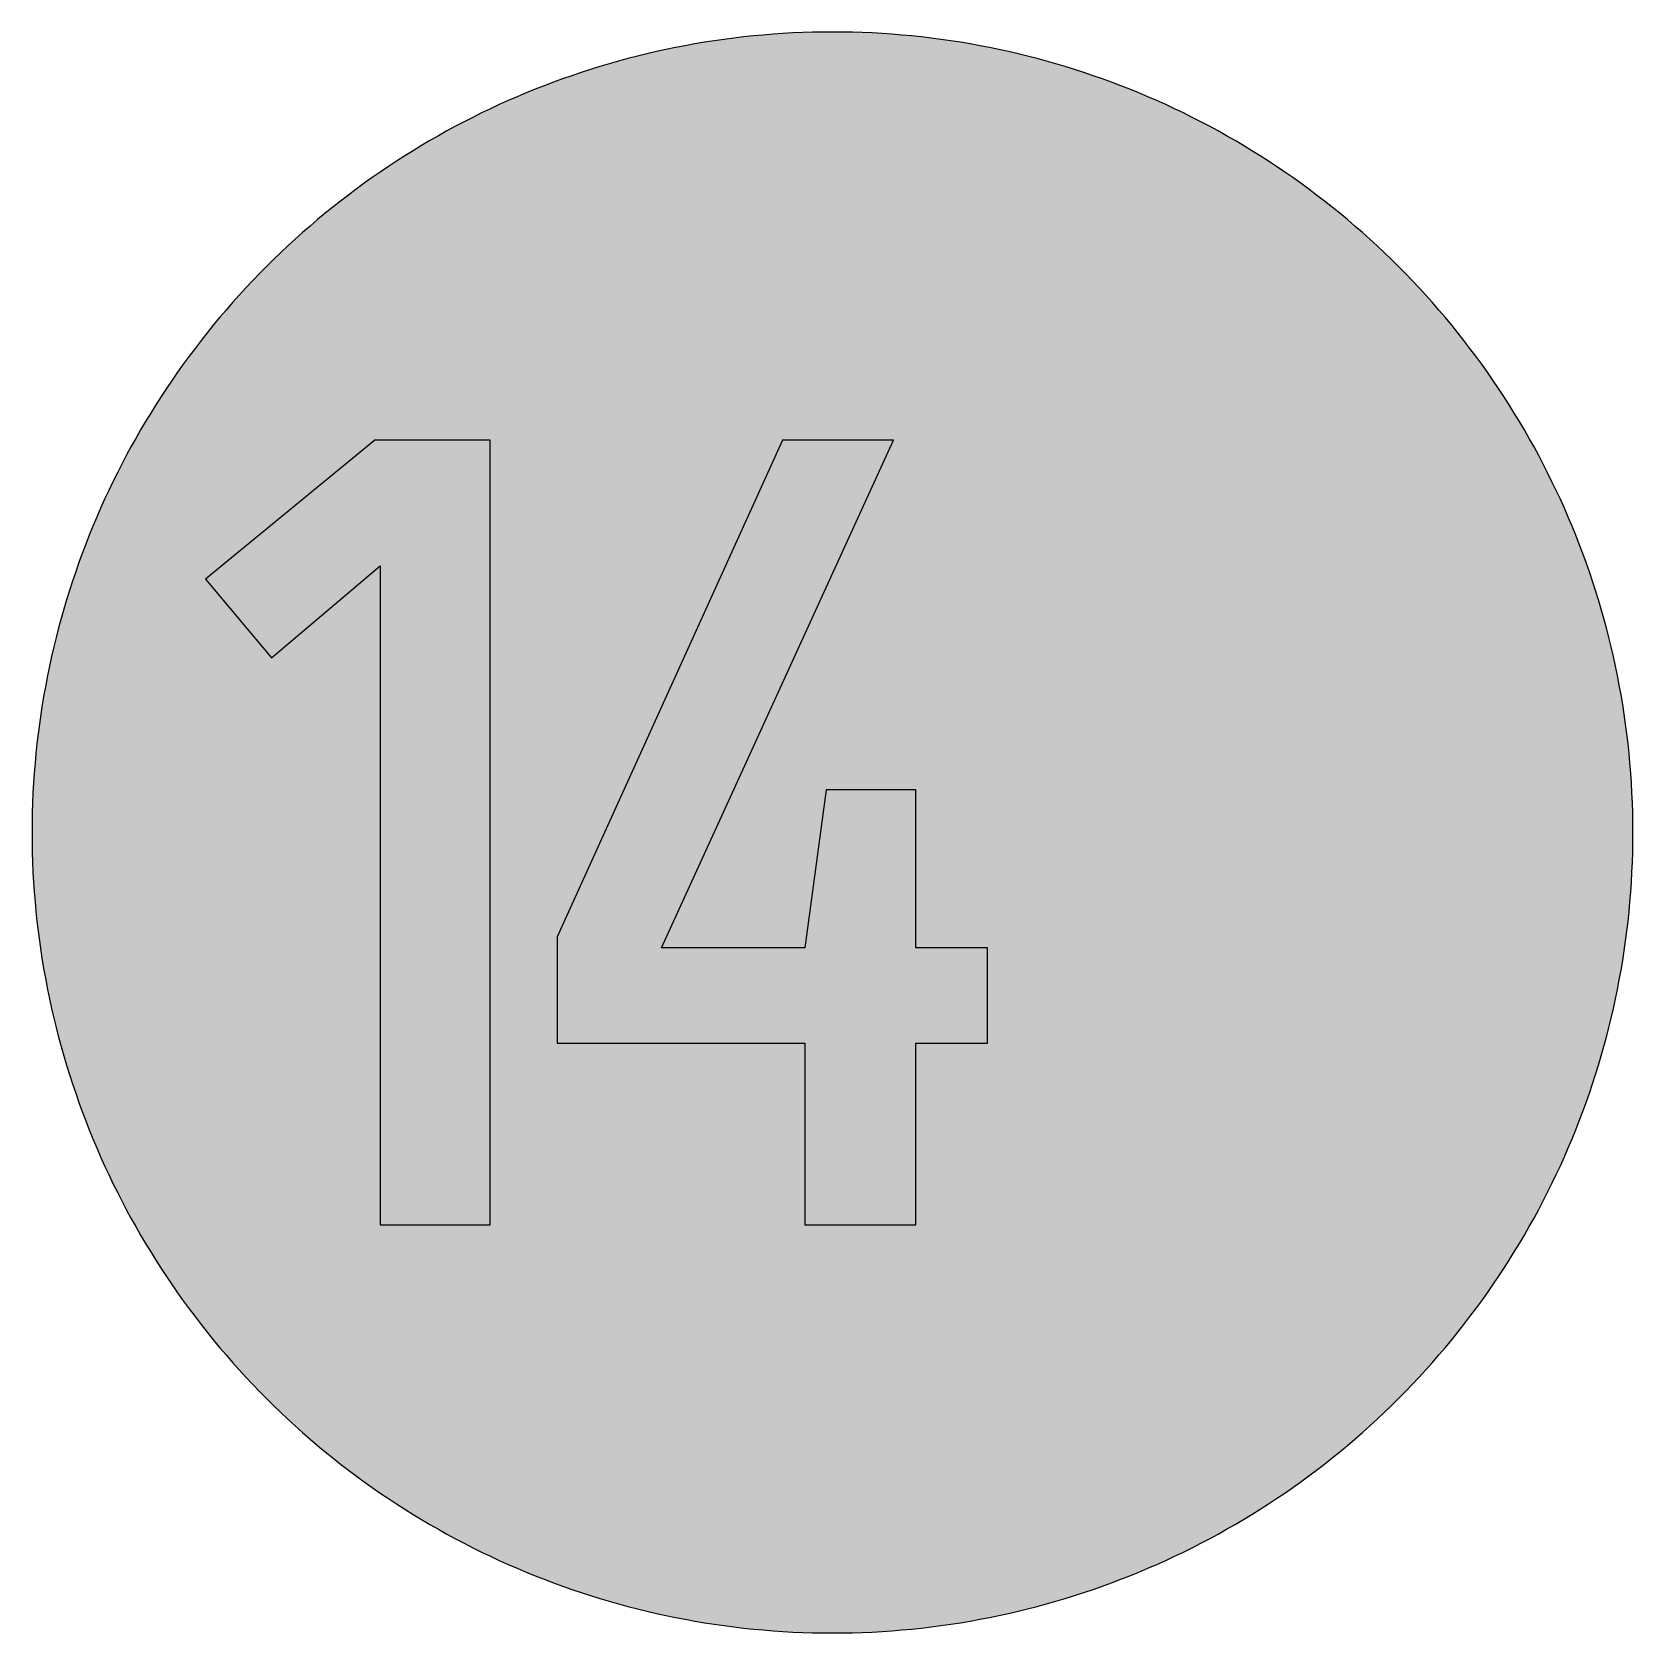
# Model space of a CAD drawing. Header units: millimetres. Extents: x 0 to 212, y 0 to 212.
import ezdxf

# ---------------------------------------------------------------- set-up
doc = ezdxf.new("R2010")
doc.units = ezdxf.units.MM

msp = doc.modelspace()

# ---------------------------------------------------------------- hatches: boundary and pattern name
for color, points in [(254, [(211.7189, 105.8869), (211.709, 107.2007), (211.6861, 108.5139), (211.6455, 109.8245), (211.5871, 111.1326), (211.5134, 112.4407), (211.4245, 113.7437), (211.3204, 115.0468), (211.201, 116.3447), (211.0638, 117.6426), (210.9114, 118.9355), (210.7413, 120.2258), (210.5584, 121.5136), (210.3577, 122.7988), (210.1418, 124.079), (209.9107, 125.3566), (209.6643, 126.6292), (209.4027, 127.8992), (209.1258, 129.1641), (208.8337, 130.4239), (208.5264, 131.6812), (208.2038, 132.936), (207.866, 134.1831), (207.5104, 135.4277), (207.1421, 136.6647), (206.7611, 137.8991), (206.3623, 139.1285), (205.9483, 140.3502), (205.5216, 141.5694), (205.0771, 142.781), (204.6199, 143.9901), (204.1474, 145.1915), (203.6623, 146.3853), (203.1619, 147.574), (202.6463, 148.7576), (202.1154, 149.9362), (201.5693, 151.1046), (201.0105, 152.2705), (200.439, 153.4262), (199.8523, 154.5768), (199.2503, 155.7198), (198.6356, 156.8577), (198.0057, 157.9855), (197.3605, 159.1081), (196.7052, 160.2232), (196.0321, 161.3281), (195.3489, 162.4279), (194.6504, 163.5176), (193.9366, 164.6022), (193.2102, 165.6766), (192.471, 166.7434), (191.7167, 167.8), (190.9521, 168.849), (190.1698, 169.8904), (189.3773, 170.9217), (188.5696, 171.9428), (187.7517, 172.9562), (186.9161, 173.9621), (186.0702, 174.9552), (185.2117, 175.9407), (184.338, 176.9161), (183.454, 177.8838), (182.5549, 178.8389), (181.643, 179.7837), (180.721, 180.7185), (179.7837, 181.643), (178.8389, 182.5549), (177.8838, 183.454), (176.9161, 184.338), (175.9407, 185.2117), (174.9552, 186.0702), (173.9621, 186.9161), (172.9562, 187.7492), (171.9428, 188.5696), (170.9217, 189.3773), (169.8904, 190.1698), (168.849, 190.9496), (167.8, 191.7167), (166.7408, 192.471), (165.6766, 193.2102), (164.6022, 193.9366), (163.5176, 194.6504), (162.4279, 195.3489), (161.3281, 196.0321), (160.2232, 196.7052), (159.1081, 197.3631), (157.9855, 198.0057), (156.8577, 198.6356), (155.7198, 199.2503), (154.5768, 199.8523), (153.4262, 200.439), (152.2705, 201.0131), (151.1046, 201.5719), (149.9362, 202.1154), (148.7576, 202.6463), (147.574, 203.1619), (146.3853, 203.6623), (145.1889, 204.15), (143.9875, 204.6199), (142.781, 205.0796), (141.5694, 205.5216), (140.3502, 205.9483), (139.1285, 206.3623), (137.8991, 206.7611), (136.6647, 207.1446), (135.4252, 207.5129), (134.1831, 207.866), (132.9334, 208.2038), (131.6812, 208.5264), (130.4239, 208.8337), (129.1641, 209.1284), (127.8966, 209.4052), (126.6292, 209.6668), (125.3541, 209.9132), (124.0765, 210.1444), (122.7963, 210.3603), (121.5136, 210.5584), (120.2258, 210.7438), (118.9355, 210.9114), (117.6401, 211.0638), (116.3447, 211.201), (115.0468, 211.3229), (113.7437, 211.4271), (112.4382, 211.516), (111.1326, 211.5896), (109.8245, 211.6455), (108.5113, 211.6861), (107.1982, 211.7115), (105.885, 211.7192), (104.5693, 211.7115), (103.2561, 211.6861), (101.9454, 211.6455), (100.6373, 211.5896), (99.3292, 211.516), (98.0262, 211.4271), (96.7232, 211.3229), (95.4253, 211.201), (94.1273, 211.0638), (92.8345, 210.9114), (91.5441, 210.7438), (90.2564, 210.5584), (88.9711, 210.3603), (87.691, 210.1444), (86.4133, 209.9132), (85.1408, 209.6668), (83.8708, 209.4052), (82.6059, 209.1284), (81.346, 208.8337), (80.0887, 208.5264), (78.834, 208.2038), (77.5868, 207.866), (76.3422, 207.5129), (75.1053, 207.1446), (73.8708, 206.7611), (72.6415, 206.3623), (71.4197, 205.9483), (70.2005, 205.5216), (68.9889, 205.0796), (67.7799, 204.6199), (66.5785, 204.15), (65.3847, 203.6623), (64.196, 203.1619), (63.0123, 202.6463), (61.8338, 202.1154), (60.6628, 201.5719), (59.4995, 201.0131), (58.3438, 200.439), (57.1932, 199.8523), (56.0502, 199.2503), (54.9123, 198.6356), (53.7845, 198.0057), (52.6618, 197.3631), (51.5468, 196.7052), (50.4419, 196.0321), (49.342, 195.3489), (48.2524, 194.6504), (47.1678, 193.9366), (46.0934, 193.2102), (45.0266, 192.471), (43.9699, 191.7167), (42.9209, 190.9496), (41.8795, 190.1698), (40.8483, 189.3773), (39.8272, 188.5696), (38.8137, 187.7492), (37.8079, 186.9161), (36.8148, 186.0702), (35.8292, 185.2117), (34.8539, 184.338), (33.8861, 183.454), (32.9311, 182.5549), (31.9862, 181.643), (31.049, 180.7185), (30.1269, 179.7837), (29.2151, 178.8389), (28.3159, 177.8838), (27.432, 176.9161), (26.5582, 175.9407), (25.6997, 174.9552), (24.8539, 173.9621), (24.0208, 172.9562), (23.2004, 171.9428), (22.3926, 170.9217), (21.6002, 169.8904), (20.8204, 168.849), (20.0533, 167.8), (19.2989, 166.7434), (18.5598, 165.6766), (17.8333, 164.6022), (17.1196, 163.5176), (16.4211, 162.4279), (15.7378, 161.3281), (15.0647, 160.2232), (14.4069, 159.1081), (13.7643, 157.9855), (13.1343, 156.8577), (12.5197, 155.7198), (11.9177, 154.5768), (11.3309, 153.4262), (10.7569, 152.2705), (10.1981, 151.1046), (9.6545, 149.9362), (9.1237, 148.7576), (8.6081, 147.574), (8.1077, 146.3853), (7.62, 145.1915), (7.1501, 143.9901), (6.6904, 142.781), (6.2484, 141.5694), (5.8217, 140.3502), (5.4077, 139.1285), (5.0089, 137.8991), (4.6253, 136.6647), (4.257, 135.4277), (3.904, 134.1831), (3.5662, 132.936), (3.2436, 131.6812), (2.9362, 130.4239), (2.6416, 129.1641), (2.3647, 127.8992), (2.1031, 126.6292), (1.8567, 125.3566), (1.6256, 124.079), (1.4097, 122.7988), (1.2116, 121.5136), (1.0262, 120.2258), (0.8585, 118.9355), (0.7061, 117.6426), (0.569, 116.3447), (0.447, 115.0468), (0.3429, 113.7437), (0.254, 112.4407), (0.1803, 111.1326), (0.1245, 109.8245), (0.0838, 108.5139), (0.0584, 107.2007), (0.0508, 105.885), (0.0584, 104.5718), (0.0838, 103.2586), (0.1245, 101.9454), (0.1803, 100.6373), (0.254, 99.3318), (0.3429, 98.0262), (0.447, 96.7232), (0.569, 95.4253), (0.7061, 94.1299), (0.8585, 92.8345), (1.0262, 91.5441), (1.2116, 90.2564), (1.4097, 88.9737), (1.6256, 87.6935), (1.8567, 86.4159), (2.1031, 85.1408), (2.3647, 83.8733), (2.6416, 82.6059), (2.9362, 81.346), (3.2436, 80.0887), (3.5662, 78.8365), (3.904, 77.5868), (4.257, 76.3448), (4.6253, 75.1053), (5.0089, 73.8708), (5.4077, 72.6415), (5.8217, 71.4197), (6.2484, 70.2005), (6.6904, 68.9889), (7.1501, 67.7824), (7.62, 66.581), (8.1077, 65.3847), (8.6081, 64.196), (9.1237, 63.0123), (9.6545, 61.8338), (10.1981, 60.6654), (10.7569, 59.4995), (11.3309, 58.3438), (11.9177, 57.1932), (12.5197, 56.0502), (13.1343, 54.9123), (13.7643, 53.7845), (14.4069, 52.6618), (15.0647, 51.5468), (15.7378, 50.4419), (16.4211, 49.342), (17.1196, 48.2524), (17.8333, 47.1678), (18.5598, 46.0934), (19.2989, 45.0291), (20.0533, 43.9699), (20.8204, 42.9209), (21.6002, 41.8795), (22.3926, 40.8483), (23.2004, 39.8272), (24.0208, 38.8137), (24.8539, 37.8079), (25.6997, 36.8148), (26.5582, 35.8292), (27.432, 34.8539), (28.3159, 33.8861), (29.2151, 32.9311), (30.1269, 31.9862), (31.049, 31.049), (31.9862, 30.1269), (32.9311, 29.2151), (33.8861, 28.3159), (34.8539, 27.432), (35.8292, 26.5582), (36.8148, 25.6997), (37.8079, 24.8539), (38.8137, 24.0182), (39.8272, 23.2004), (40.8483, 22.3926), (41.8795, 21.6002), (42.9209, 20.8178), (43.9699, 20.0533), (45.0266, 19.2989), (46.0934, 18.5598), (47.1678, 17.8333), (48.2524, 17.1196), (49.342, 16.4211), (50.4419, 15.7378), (51.5468, 15.0647), (52.6618, 14.4094), (53.7845, 13.7643), (54.9123, 13.1343), (56.0502, 12.5197), (57.1932, 11.9177), (58.3438, 11.3309), (59.4995, 10.7594), (60.6628, 10.2006), (61.8338, 9.6545), (63.0123, 9.1237), (64.196, 8.6081), (65.3847, 8.1077), (66.5785, 7.6225), (67.7799, 7.1501), (68.9889, 6.6929), (70.2005, 6.2484), (71.4197, 5.8217), (72.6415, 5.4077), (73.8708, 5.0089), (75.1053, 4.6279), (76.3422, 4.2596), (77.5868, 3.904), (78.834, 3.5662), (80.0887, 3.2436), (81.346, 2.9362), (82.6059, 2.6441), (83.8708, 2.3673), (85.1408, 2.1057), (86.4133, 1.8593), (87.691, 1.6281), (88.9711, 1.4122), (90.2564, 1.2116), (91.5441, 1.0287), (92.8345, 0.8585), (94.1273, 0.7061), (95.4253, 0.569), (96.7232, 0.4496), (98.0262, 0.3454), (99.3292, 0.2565), (100.6373, 0.1829), (101.9454, 0.1245), (103.2561, 0.0838), (104.5693, 0.061), (105.885, 0.0533), (107.1982, 0.061), (108.5113, 0.0838), (109.8245, 0.1245), (111.1326, 0.1829), (112.4382, 0.2565), (113.7437, 0.3454), (115.0468, 0.4496), (116.3447, 0.569), (117.6401, 0.7061), (118.9355, 0.8585), (120.2258, 1.0287), (121.5136, 1.2116), (122.7963, 1.4122), (124.0765, 1.6281), (125.3541, 1.8593), (126.6292, 2.1057), (127.8966, 2.3673), (129.1641, 2.6441), (130.4239, 2.9362), (131.6812, 3.2436), (132.9334, 3.5662), (134.1831, 3.904), (135.4252, 4.2596), (136.6647, 4.6279), (137.8991, 5.0089), (139.1285, 5.4077), (140.3502, 5.8217), (141.5694, 6.2484), (142.781, 6.6929), (143.9875, 7.1501), (145.1889, 7.6225), (146.3853, 8.1077), (147.574, 8.6081), (148.7576, 9.1237), (149.9362, 9.6545), (151.1046, 10.2006), (152.2705, 10.7594), (153.4262, 11.3309), (154.5768, 11.9177), (155.7198, 12.5197), (156.8577, 13.1343), (157.9855, 13.7643), (159.1081, 14.4094), (160.2232, 15.0647), (161.3281, 15.7378), (162.4279, 16.4211), (163.5176, 17.1196), (164.6022, 17.8333), (165.6766, 18.5598), (166.7408, 19.2989), (167.8, 20.0533), (168.849, 20.8178), (169.8904, 21.6002), (170.9217, 22.3926), (171.9428, 23.2004), (172.9562, 24.0182), (173.9621, 24.8539), (174.9552, 25.6997), (175.9407, 26.5582), (176.9161, 27.432), (177.8838, 28.3159), (178.8389, 29.2151), (179.7837, 30.1269), (180.721, 31.049), (181.643, 31.9862), (182.5549, 32.9311), (183.454, 33.8861), (184.338, 34.8539), (185.2117, 35.8292), (186.0702, 36.8148), (186.9161, 37.8079), (187.7517, 38.8137), (188.5696, 39.8272), (189.3773, 40.8483), (190.1698, 41.8795), (190.9521, 42.9209), (191.7167, 43.9699), (192.471, 45.0291), (193.2102, 46.0934), (193.9366, 47.1678), (194.6504, 48.2524), (195.3489, 49.342), (196.0321, 50.4419), (196.7052, 51.5468), (197.3605, 52.6618), (198.0057, 53.7845), (198.6356, 54.9123), (199.2503, 56.0502), (199.8523, 57.1932), (200.439, 58.3438), (201.0105, 59.4995), (201.5693, 60.6654), (202.1154, 61.8338), (202.6463, 63.0123), (203.1619, 64.196), (203.6623, 65.3847), (204.1474, 66.581), (204.6199, 67.7824), (205.0771, 68.9889), (205.5216, 70.2005), (205.9483, 71.4197), (206.3623, 72.6415), (206.7611, 73.8708), (207.1421, 75.1053), (207.5104, 76.3448), (207.866, 77.5868), (208.2038, 78.8365), (208.5264, 80.0887), (208.8337, 81.346), (209.1258, 82.6059), (209.4027, 83.8733), (209.6643, 85.1408), (209.9107, 86.4159), (210.1418, 87.6935), (210.3577, 88.9737), (210.5584, 90.2564), (210.7413, 91.5441), (210.9114, 92.8345), (211.0638, 94.1299), (211.201, 95.4253), (211.3204, 96.7232), (211.4245, 98.0262), (211.5134, 99.3318), (211.5871, 100.6373), (211.6455, 101.9454), (211.6861, 103.2586), (211.709, 104.5718), (211.7166, 105.885)]), (252, [(46.0982, 54.0286), (60.6171, 54.0286), (60.6171, 157.7453), (45.3566, 157.7453), (22.9828, 139.3719), (31.7253, 129.0006), (46.0982, 141.1496)]), (252, [(126.3964, 78.0313), (126.3964, 90.6251), (116.9141, 90.6251), (116.9141, 111.5162), (105.0618, 111.5162), (102.2449, 90.6251), (83.2803, 90.6251), (113.9515, 157.7453), (99.2822, 157.7453), (69.5015, 92.1064), (69.5015, 78.0313), (102.2449, 78.0313), (102.2449, 54.0286), (116.9141, 54.0286), (116.9141, 78.0313)])]:
    msp.add_hatch(color=color).paths.add_polyline_path(points)
h = msp.add_hatch(color=59)
edge = h.paths.add_edge_path()
edge.add_line((208.1911, 105.8869), (208.1809, 107.1575))
edge.add_line((208.1809, 107.1575), (208.1581, 108.425))
edge.add_line((208.1581, 108.425), (208.12, 109.6924))
edge.add_line((208.12, 109.6924), (208.0641, 110.9574))
edge.add_line((208.0641, 110.9574), (207.993, 112.2223))
edge.add_line((207.993, 112.2223), (207.9066, 113.4821))
edge.add_line((207.9066, 113.4821), (207.805, 114.742))
edge.add_line((207.805, 114.742), (207.6882, 115.9967))
edge.add_line((207.6882, 115.9967), (207.5561, 117.2515))
edge.add_line((207.5561, 117.2515), (207.4088, 118.5012))
edge.add_line((207.4088, 118.5012), (207.2462, 119.7483))
edge.add_line((207.2462, 119.7483), (207.0684, 120.9929))
edge.add_line((207.0684, 120.9929), (206.8754, 122.235))
edge.add_line((206.8754, 122.235), (206.6671, 123.4719))
edge.add_line((206.6671, 123.4719), (206.4436, 124.7064))
edge.add_line((206.4436, 124.7064), (206.2048, 125.9383))
edge.add_line((206.2048, 125.9383), (205.9534, 127.1651))
edge.add_line((205.9534, 127.1651), (205.6841, 128.3868))
edge.add_line((205.6841, 128.3868), (205.4022, 129.606))
edge.add_line((205.4022, 129.606), (205.105, 130.8227))
edge.add_line((205.105, 130.8227), (204.7926, 132.0317))
edge.add_line((204.7926, 132.0317), (204.4649, 133.2382))
edge.add_line((204.4649, 133.2382), (204.1246, 134.4422))
edge.add_line((204.1246, 134.4422), (203.769, 135.6385))
edge.add_line((203.769, 135.6385), (203.3981, 136.8323))
edge.add_line((203.3981, 136.8323), (203.012, 138.0185))
edge.add_line((203.012, 138.0185), (202.6133, 139.2022))
edge.add_line((202.6133, 139.2022), (202.1992, 140.3782))
edge.add_line((202.1992, 140.3782), (201.7725, 141.5517))
edge.add_line((201.7725, 141.5517), (201.3306, 142.7175))
edge.add_line((201.3306, 142.7175), (200.8734, 143.8808))
edge.add_line((200.8734, 143.8808), (200.4035, 145.034))
edge.add_line((200.4035, 145.034), (199.9183, 146.1846))
edge.add_line((199.9183, 146.1846), (199.4205, 147.3276))
edge.add_line((199.4205, 147.3276), (198.9074, 148.4655))
edge.add_line((198.9074, 148.4655), (198.3816, 149.5984))
edge.add_line((198.3816, 149.5984), (197.8406, 150.7236))
edge.add_line((197.8406, 150.7236), (197.2869, 151.8412))
edge.add_line((197.2869, 151.8412), (196.7205, 152.9537))
edge.add_line((196.7205, 152.9537), (196.1388, 154.0586))
edge.add_line((196.1388, 154.0586), (195.5444, 155.1584))
edge.add_line((195.5444, 155.1584), (194.9348, 156.2481))
edge.add_line((194.9348, 156.2481), (194.3125, 157.3327))
edge.add_line((194.3125, 157.3327), (193.6775, 158.4096))
edge.add_line((193.6775, 158.4096), (193.0273, 159.479))
edge.add_line((193.0273, 159.479), (192.3669, 160.5432))
edge.add_line((192.3669, 160.5432), (191.6913, 161.5973))
edge.add_line((191.6913, 161.5973), (191.0029, 162.6438))
edge.add_line((191.0029, 162.6438), (190.2993, 163.6827))
edge.add_line((190.2993, 163.6827), (189.5856, 164.7139))
edge.add_line((189.5856, 164.7139), (188.8566, 165.735))
edge.add_line((188.8566, 165.735), (188.1149, 166.751))
edge.add_line((188.1149, 166.751), (187.3606, 167.7568))
edge.add_line((187.3606, 167.7568), (186.5935, 168.7525))
edge.add_line((186.5935, 168.7525), (185.8137, 169.7406))
edge.add_line((185.8137, 169.7406), (185.0212, 170.721))
edge.add_line((185.0212, 170.721), (184.216, 171.6913))
edge.add_line((184.216, 171.6913), (183.3982, 172.654))
edge.add_line((183.3982, 172.654), (182.5676, 173.6065))
edge.add_line((182.5676, 173.6065), (181.7243, 174.5488))
edge.add_line((181.7243, 174.5488), (180.8683, 175.4835))
edge.add_line((180.8683, 175.4835), (179.9996, 176.4081))
edge.add_line((179.9996, 176.4081), (179.1183, 177.3225))
edge.add_line((179.1183, 177.3225), (178.2267, 178.2267))
edge.add_line((178.2267, 178.2267), (177.3225, 179.1183))
edge.add_line((177.3225, 179.1183), (176.4081, 179.9996))
edge.add_line((176.4081, 179.9996), (175.4835, 180.8683))
edge.add_line((175.4835, 180.8683), (174.5488, 181.7243))
edge.add_line((174.5488, 181.7243), (173.6065, 182.5676))
edge.add_line((173.6065, 182.5676), (172.654, 183.3982))
edge.add_line((172.654, 183.3982), (171.6913, 184.216))
edge.add_line((171.6913, 184.216), (170.721, 185.0212))
edge.add_line((170.721, 185.0212), (169.7431, 185.8137))
edge.add_line((169.7431, 185.8137), (168.7525, 186.5935))
edge.add_line((168.7525, 186.5935), (167.7568, 187.3606))
edge.add_line((167.7568, 187.3606), (166.751, 188.1149))
edge.add_line((166.751, 188.1149), (165.735, 188.8566))
edge.add_line((165.735, 188.8566), (164.7139, 189.5856))
edge.add_line((164.7139, 189.5856), (163.6827, 190.2993))
edge.add_line((163.6827, 190.2993), (162.6438, 191.0029))
edge.add_line((162.6438, 191.0029), (161.5973, 191.6913))
edge.add_line((161.5973, 191.6913), (160.5432, 192.3669))
edge.add_line((160.5432, 192.3669), (159.4815, 193.0298))
edge.add_line((159.4815, 193.0298), (158.4096, 193.6775))
edge.add_line((158.4096, 193.6775), (157.3327, 194.3125))
edge.add_line((157.3327, 194.3125), (156.2506, 194.9348))
edge.add_line((156.2506, 194.9348), (155.1584, 195.5444))
edge.add_line((155.1584, 195.5444), (154.0586, 196.1388))
edge.add_line((154.0586, 196.1388), (152.9537, 196.7205))
edge.add_line((152.9537, 196.7205), (151.8412, 197.2869))
edge.add_line((151.8412, 197.2869), (150.7236, 197.8406))
edge.add_line((150.7236, 197.8406), (149.5984, 198.3816))
edge.add_line((149.5984, 198.3816), (148.4655, 198.9074))
edge.add_line((148.4655, 198.9074), (147.3302, 199.4205))
edge.add_line((147.3302, 199.4205), (146.1846, 199.9183))
edge.add_line((146.1846, 199.9183), (145.0365, 200.4035))
edge.add_line((145.0365, 200.4035), (143.8808, 200.8734))
edge.add_line((143.8808, 200.8734), (142.7175, 201.3306))
edge.add_line((142.7175, 201.3306), (141.5517, 201.7725))
edge.add_line((141.5517, 201.7725), (140.3782, 202.1992))
edge.add_line((140.3782, 202.1992), (139.2022, 202.6133))
edge.add_line((139.2022, 202.6133), (138.0185, 203.0146))
edge.add_line((138.0185, 203.0146), (136.8323, 203.3981))
edge.add_line((136.8323, 203.3981), (135.6385, 203.769))
edge.add_line((135.6385, 203.769), (134.4422, 204.1246))
edge.add_line((134.4422, 204.1246), (133.2382, 204.4675))
edge.add_line((133.2382, 204.4675), (132.0317, 204.7926))
edge.add_line((132.0317, 204.7926), (130.8227, 205.105))
edge.add_line((130.8227, 205.105), (129.606, 205.4022))
edge.add_line((129.606, 205.4022), (128.3868, 205.6867))
edge.add_line((128.3868, 205.6867), (127.1651, 205.9534))
edge.add_line((127.1651, 205.9534), (125.9357, 206.2074))
edge.add_line((125.9357, 206.2074), (124.7064, 206.4461))
edge.add_line((124.7064, 206.4461), (123.4719, 206.6696))
edge.add_line((123.4719, 206.6696), (122.2324, 206.8779))
edge.add_line((122.2324, 206.8779), (120.9929, 207.071))
edge.add_line((120.9929, 207.071), (119.7483, 207.2488))
edge.add_line((119.7483, 207.2488), (118.5012, 207.4113))
edge.add_line((118.5012, 207.4113), (117.2489, 207.5586))
edge.add_line((117.2489, 207.5586), (115.9967, 207.6907))
edge.add_line((115.9967, 207.6907), (114.7394, 207.8076))
edge.add_line((114.7394, 207.8076), (113.4821, 207.9092))
edge.add_line((113.4821, 207.9092), (112.2197, 207.9955))
edge.add_line((112.2197, 207.9955), (110.9574, 208.0666))
edge.add_line((110.9574, 208.0666), (109.6924, 208.12))
edge.add_line((109.6924, 208.12), (108.425, 208.1606))
edge.add_line((108.425, 208.1606), (107.155, 208.1835))
edge.add_line((107.155, 208.1835), (105.885, 208.1911))
edge.add_line((105.885, 208.1911), (104.6124, 208.1835))
edge.add_line((104.6124, 208.1835), (103.345, 208.1606))
edge.add_line((103.345, 208.1606), (102.0775, 208.12))
edge.add_line((102.0775, 208.12), (100.8126, 208.0666))
edge.add_line((100.8126, 208.0666), (99.5477, 207.9955))
edge.add_line((99.5477, 207.9955), (98.2878, 207.9092))
edge.add_line((98.2878, 207.9092), (97.028, 207.8076))
edge.add_line((97.028, 207.8076), (95.7732, 207.6907))
edge.add_line((95.7732, 207.6907), (94.5185, 207.5586))
edge.add_line((94.5185, 207.5586), (93.2688, 207.4113))
edge.add_line((93.2688, 207.4113), (92.0217, 207.2488))
edge.add_line((92.0217, 207.2488), (90.7771, 207.071))
edge.add_line((90.7771, 207.071), (89.535, 206.8779))
edge.add_line((89.535, 206.8779), (88.298, 206.6696))
edge.add_line((88.298, 206.6696), (87.0636, 206.4461))
edge.add_line((87.0636, 206.4461), (85.8317, 206.2074))
edge.add_line((85.8317, 206.2074), (84.6049, 205.9534))
edge.add_line((84.6049, 205.9534), (83.3831, 205.6867))
edge.add_line((83.3831, 205.6867), (82.1639, 205.4022))
edge.add_line((82.1639, 205.4022), (80.9473, 205.105))
edge.add_line((80.9473, 205.105), (79.7382, 204.7926))
edge.add_line((79.7382, 204.7926), (78.5317, 204.4675))
edge.add_line((78.5317, 204.4675), (77.3278, 204.1246))
edge.add_line((77.3278, 204.1246), (76.1314, 203.769))
edge.add_line((76.1314, 203.769), (74.9376, 203.3981))
edge.add_line((74.9376, 203.3981), (73.7514, 203.0146))
edge.add_line((73.7514, 203.0146), (72.5678, 202.6133))
edge.add_line((72.5678, 202.6133), (71.3918, 202.1992))
edge.add_line((71.3918, 202.1992), (70.2183, 201.7725))
edge.add_line((70.2183, 201.7725), (69.0524, 201.3306))
edge.add_line((69.0524, 201.3306), (67.8891, 200.8734))
edge.add_line((67.8891, 200.8734), (66.736, 200.4035))
edge.add_line((66.736, 200.4035), (65.5853, 199.9183))
edge.add_line((65.5853, 199.9183), (64.4423, 199.4205))
edge.add_line((64.4423, 199.4205), (63.3044, 198.9074))
edge.add_line((63.3044, 198.9074), (62.1716, 198.3816))
edge.add_line((62.1716, 198.3816), (61.0464, 197.8406))
edge.add_line((61.0464, 197.8406), (59.9288, 197.2869))
edge.add_line((59.9288, 197.2869), (58.8162, 196.7205))
edge.add_line((58.8162, 196.7205), (57.7113, 196.1388))
edge.add_line((57.7113, 196.1388), (56.6115, 195.5444))
edge.add_line((56.6115, 195.5444), (55.5219, 194.9348))
edge.add_line((55.5219, 194.9348), (54.4373, 194.3125))
edge.add_line((54.4373, 194.3125), (53.3603, 193.6775))
edge.add_line((53.3603, 193.6775), (52.291, 193.0298))
edge.add_line((52.291, 193.0298), (51.2267, 192.3669))
edge.add_line((51.2267, 192.3669), (50.1726, 191.6913))
edge.add_line((50.1726, 191.6913), (49.1261, 191.0029))
edge.add_line((49.1261, 191.0029), (48.0873, 190.2993))
edge.add_line((48.0873, 190.2993), (47.056, 189.5856))
edge.add_line((47.056, 189.5856), (46.035, 188.8566))
edge.add_line((46.035, 188.8566), (45.019, 188.1149))
edge.add_line((45.019, 188.1149), (44.0131, 187.3606))
edge.add_line((44.0131, 187.3606), (43.0174, 186.5935))
edge.add_line((43.0174, 186.5935), (42.0294, 185.8137))
edge.add_line((42.0294, 185.8137), (41.0489, 185.0212))
edge.add_line((41.0489, 185.0212), (40.0787, 184.216))
edge.add_line((40.0787, 184.216), (39.116, 183.3982))
edge.add_line((39.116, 183.3982), (38.1635, 182.5676))
edge.add_line((38.1635, 182.5676), (37.2212, 181.7243))
edge.add_line((37.2212, 181.7243), (36.2864, 180.8683))
edge.add_line((36.2864, 180.8683), (35.3619, 179.9996))
edge.add_line((35.3619, 179.9996), (34.4475, 179.1183))
edge.add_line((34.4475, 179.1183), (33.5432, 178.2267))
edge.add_line((33.5432, 178.2267), (32.6517, 177.3225))
edge.add_line((32.6517, 177.3225), (31.7703, 176.4081))
edge.add_line((31.7703, 176.4081), (30.9016, 175.4835))
edge.add_line((30.9016, 175.4835), (30.0457, 174.5488))
edge.add_line((30.0457, 174.5488), (29.2024, 173.6065))
edge.add_line((29.2024, 173.6065), (28.3718, 172.654))
edge.add_line((28.3718, 172.654), (27.5539, 171.6913))
edge.add_line((27.5539, 171.6913), (26.7487, 170.721))
edge.add_line((26.7487, 170.721), (25.9563, 169.7406))
edge.add_line((25.9563, 169.7406), (25.1765, 168.7525))
edge.add_line((25.1765, 168.7525), (24.4094, 167.7568))
edge.add_line((24.4094, 167.7568), (23.655, 166.751))
edge.add_line((23.655, 166.751), (22.9133, 165.735))
edge.add_line((22.9133, 165.735), (22.1844, 164.7139))
edge.add_line((22.1844, 164.7139), (21.4706, 163.6827))
edge.add_line((21.4706, 163.6827), (20.767, 162.6438))
edge.add_line((20.767, 162.6438), (20.0787, 161.5973))
edge.add_line((20.0787, 161.5973), (19.4031, 160.5432))
edge.add_line((19.4031, 160.5432), (18.7401, 159.479))
edge.add_line((18.7401, 159.479), (18.0924, 158.4096))
edge.add_line((18.0924, 158.4096), (17.4574, 157.3327))
edge.add_line((17.4574, 157.3327), (16.8351, 156.2481))
edge.add_line((16.8351, 156.2481), (16.2255, 155.1584))
edge.add_line((16.2255, 155.1584), (15.6312, 154.0586))
edge.add_line((15.6312, 154.0586), (15.0495, 152.9537))
edge.add_line((15.0495, 152.9537), (14.4831, 151.8412))
edge.add_line((14.4831, 151.8412), (13.9294, 150.7236))
edge.add_line((13.9294, 150.7236), (13.3883, 149.5984))
edge.add_line((13.3883, 149.5984), (12.8626, 148.4655))
edge.add_line((12.8626, 148.4655), (12.3495, 147.3276))
edge.add_line((12.3495, 147.3276), (11.8516, 146.1846))
edge.add_line((11.8516, 146.1846), (11.3665, 145.034))
edge.add_line((11.3665, 145.034), (10.8966, 143.8808))
edge.add_line((10.8966, 143.8808), (10.4394, 142.7175))
edge.add_line((10.4394, 142.7175), (9.9974, 141.5517))
edge.add_line((9.9974, 141.5517), (9.5707, 140.3782))
edge.add_line((9.5707, 140.3782), (9.1567, 139.2022))
edge.add_line((9.1567, 139.2022), (8.7554, 138.0185))
edge.add_line((8.7554, 138.0185), (8.3718, 136.8323))
edge.add_line((8.3718, 136.8323), (8.001, 135.6385))
edge.add_line((8.001, 135.6385), (7.6454, 134.4422))
edge.add_line((7.6454, 134.4422), (7.3025, 133.2382))
edge.add_line((7.3025, 133.2382), (6.9774, 132.0317))
edge.add_line((6.9774, 132.0317), (6.665, 130.8227))
edge.add_line((6.665, 130.8227), (6.3678, 129.606))
edge.add_line((6.3678, 129.606), (6.0833, 128.3868))
edge.add_line((6.0833, 128.3868), (5.8166, 127.1651))
edge.add_line((5.8166, 127.1651), (5.5626, 125.9383))
edge.add_line((5.5626, 125.9383), (5.3238, 124.7064))
edge.add_line((5.3238, 124.7064), (5.1003, 123.4719))
edge.add_line((5.1003, 123.4719), (4.892, 122.235))
edge.add_line((4.892, 122.235), (4.699, 120.9929))
edge.add_line((4.699, 120.9929), (4.5212, 119.7483))
edge.add_line((4.5212, 119.7483), (4.3586, 118.5012))
edge.add_line((4.3586, 118.5012), (4.2113, 117.2515))
edge.add_line((4.2113, 117.2515), (4.0792, 115.9967))
edge.add_line((4.0792, 115.9967), (3.9624, 114.742))
edge.add_line((3.9624, 114.742), (3.8608, 113.4821))
edge.add_line((3.8608, 113.4821), (3.7744, 112.2223))
edge.add_line((3.7744, 112.2223), (3.7033, 110.9574))
edge.add_line((3.7033, 110.9574), (3.65, 109.6924))
edge.add_line((3.65, 109.6924), (3.6093, 108.425))
edge.add_line((3.6093, 108.425), (3.5865, 107.1575))
edge.add_line((3.5865, 107.1575), (3.5789, 105.885))
edge.add_line((3.5789, 105.885), (3.5865, 104.615))
edge.add_line((3.5865, 104.615), (3.6093, 103.345))
edge.add_line((3.6093, 103.345), (3.65, 102.0775))
edge.add_line((3.65, 102.0775), (3.7033, 100.8126))
edge.add_line((3.7033, 100.8126), (3.7744, 99.5502))
edge.add_line((3.7744, 99.5502), (3.8608, 98.2878))
edge.add_line((3.8608, 98.2878), (3.9624, 97.0305))
edge.add_line((3.9624, 97.0305), (4.0792, 95.7732))
edge.add_line((4.0792, 95.7732), (4.2113, 94.521))
edge.add_line((4.2113, 94.521), (4.3586, 93.2688))
edge.add_line((4.3586, 93.2688), (4.5212, 92.0217))
edge.add_line((4.5212, 92.0217), (4.699, 90.7771))
edge.add_line((4.699, 90.7771), (4.892, 89.5375))
edge.add_line((4.892, 89.5375), (5.1003, 88.298))
edge.add_line((5.1003, 88.298), (5.3238, 87.0636))
edge.add_line((5.3238, 87.0636), (5.5626, 85.8342))
edge.add_line((5.5626, 85.8342), (5.8166, 84.6049))
edge.add_line((5.8166, 84.6049), (6.0833, 83.3831))
edge.add_line((6.0833, 83.3831), (6.3678, 82.1639))
edge.add_line((6.3678, 82.1639), (6.665, 80.9473))
edge.add_line((6.665, 80.9473), (6.9774, 79.7382))
edge.add_line((6.9774, 79.7382), (7.3025, 78.5317))
edge.add_line((7.3025, 78.5317), (7.6454, 77.3278))
edge.add_line((7.6454, 77.3278), (8.001, 76.1314))
edge.add_line((8.001, 76.1314), (8.3718, 74.9376))
edge.add_line((8.3718, 74.9376), (8.7554, 73.7514))
edge.add_line((8.7554, 73.7514), (9.1567, 72.5678))
edge.add_line((9.1567, 72.5678), (9.5707, 71.3918))
edge.add_line((9.5707, 71.3918), (9.9974, 70.2183))
edge.add_line((9.9974, 70.2183), (10.4394, 69.0524))
edge.add_line((10.4394, 69.0524), (10.8966, 67.8891))
edge.add_line((10.8966, 67.8891), (11.3665, 66.7334))
edge.add_line((11.3665, 66.7334), (11.8516, 65.5853))
edge.add_line((11.8516, 65.5853), (12.3495, 64.4398))
edge.add_line((12.3495, 64.4398), (12.8626, 63.3044))
edge.add_line((12.8626, 63.3044), (13.3883, 62.1716))
edge.add_line((13.3883, 62.1716), (13.9294, 61.0464))
edge.add_line((13.9294, 61.0464), (14.4831, 59.9288))
edge.add_line((14.4831, 59.9288), (15.0495, 58.8162))
edge.add_line((15.0495, 58.8162), (15.6312, 57.7113))
edge.add_line((15.6312, 57.7113), (16.2255, 56.6115))
edge.add_line((16.2255, 56.6115), (16.8351, 55.5193))
edge.add_line((16.8351, 55.5193), (17.4574, 54.4373))
edge.add_line((17.4574, 54.4373), (18.0924, 53.3603))
edge.add_line((18.0924, 53.3603), (18.7401, 52.2884))
edge.add_line((18.7401, 52.2884), (19.4031, 51.2267))
edge.add_line((19.4031, 51.2267), (20.0787, 50.1726))
edge.add_line((20.0787, 50.1726), (20.767, 49.1261))
edge.add_line((20.767, 49.1261), (21.4706, 48.0873))
edge.add_line((21.4706, 48.0873), (22.1844, 47.056))
edge.add_line((22.1844, 47.056), (22.9133, 46.035))
edge.add_line((22.9133, 46.035), (23.655, 45.019))
edge.add_line((23.655, 45.019), (24.4094, 44.0131))
edge.add_line((24.4094, 44.0131), (25.1765, 43.0174))
edge.add_line((25.1765, 43.0174), (25.9563, 42.0268))
edge.add_line((25.9563, 42.0268), (26.7487, 41.0489))
edge.add_line((26.7487, 41.0489), (27.5539, 40.0787))
edge.add_line((27.5539, 40.0787), (28.3718, 39.116))
edge.add_line((28.3718, 39.116), (29.2024, 38.1635))
edge.add_line((29.2024, 38.1635), (30.0457, 37.2212))
edge.add_line((30.0457, 37.2212), (30.9016, 36.2864))
edge.add_line((30.9016, 36.2864), (31.7703, 35.3619))
edge.add_line((31.7703, 35.3619), (32.6517, 34.4475))
edge.add_line((32.6517, 34.4475), (33.5432, 33.5432))
edge.add_line((33.5432, 33.5432), (34.4475, 32.6517))
edge.add_line((34.4475, 32.6517), (35.3619, 31.7703))
edge.add_line((35.3619, 31.7703), (36.2864, 30.9016))
edge.add_line((36.2864, 30.9016), (37.2212, 30.0457))
edge.add_line((37.2212, 30.0457), (38.1635, 29.2024))
edge.add_line((38.1635, 29.2024), (39.116, 28.3718))
edge.add_line((39.116, 28.3718), (40.0787, 27.5539))
edge.add_line((40.0787, 27.5539), (41.0489, 26.7487))
edge.add_line((41.0489, 26.7487), (42.0294, 25.9563))
edge.add_line((42.0294, 25.9563), (43.0174, 25.1765))
edge.add_line((43.0174, 25.1765), (44.0131, 24.4094))
edge.add_line((44.0131, 24.4094), (45.019, 23.655))
edge.add_line((45.019, 23.655), (46.035, 22.9133))
edge.add_line((46.035, 22.9133), (47.056, 22.1844))
edge.add_line((47.056, 22.1844), (48.0873, 21.4706))
edge.add_line((48.0873, 21.4706), (49.1261, 20.767))
edge.add_line((49.1261, 20.767), (50.1726, 20.0787))
edge.add_line((50.1726, 20.0787), (51.2267, 19.4031))
edge.add_line((51.2267, 19.4031), (52.291, 18.7427))
edge.add_line((52.291, 18.7427), (53.3603, 18.0924))
edge.add_line((53.3603, 18.0924), (54.4373, 17.4574))
edge.add_line((54.4373, 17.4574), (55.5219, 16.8351))
edge.add_line((55.5219, 16.8351), (56.6115, 16.2255))
edge.add_line((56.6115, 16.2255), (57.7113, 15.6312))
edge.add_line((57.7113, 15.6312), (58.8162, 15.0495))
edge.add_line((58.8162, 15.0495), (59.9288, 14.4831))
edge.add_line((59.9288, 14.4831), (61.0464, 13.9294))
edge.add_line((61.0464, 13.9294), (62.1716, 13.3883))
edge.add_line((62.1716, 13.3883), (63.3044, 12.8626))
edge.add_line((63.3044, 12.8626), (64.4423, 12.3495))
edge.add_line((64.4423, 12.3495), (65.5853, 11.8516))
edge.add_line((65.5853, 11.8516), (66.736, 11.3665))
edge.add_line((66.736, 11.3665), (67.8891, 10.8966))
edge.add_line((67.8891, 10.8966), (69.0524, 10.4394))
edge.add_line((69.0524, 10.4394), (70.2183, 9.9974))
edge.add_line((70.2183, 9.9974), (71.3918, 9.5707))
edge.add_line((71.3918, 9.5707), (72.5678, 9.1567))
edge.add_line((72.5678, 9.1567), (73.7514, 8.7579))
edge.add_line((73.7514, 8.7579), (74.9376, 8.3718))
edge.add_line((74.9376, 8.3718), (76.1314, 8.001))
edge.add_line((76.1314, 8.001), (77.3278, 7.6454))
edge.add_line((77.3278, 7.6454), (78.5317, 7.305))
edge.add_line((78.5317, 7.305), (79.7382, 6.9774))
edge.add_line((79.7382, 6.9774), (80.9473, 6.665))
edge.add_line((80.9473, 6.665), (82.1639, 6.3678))
edge.add_line((82.1639, 6.3678), (83.3831, 6.0858))
edge.add_line((83.3831, 6.0858), (84.6049, 5.8166))
edge.add_line((84.6049, 5.8166), (85.8317, 5.5651))
edge.add_line((85.8317, 5.5651), (87.0636, 5.3264))
edge.add_line((87.0636, 5.3264), (88.298, 5.1029))
edge.add_line((88.298, 5.1029), (89.535, 4.8946))
edge.add_line((89.535, 4.8946), (90.7771, 4.7015))
edge.add_line((90.7771, 4.7015), (92.0217, 4.5237))
edge.add_line((92.0217, 4.5237), (93.2688, 4.3612))
edge.add_line((93.2688, 4.3612), (94.5185, 4.2139))
edge.add_line((94.5185, 4.2139), (95.7732, 4.0818))
edge.add_line((95.7732, 4.0818), (97.028, 3.9649))
edge.add_line((97.028, 3.9649), (98.2878, 3.8633))
edge.add_line((98.2878, 3.8633), (99.5477, 3.777))
edge.add_line((99.5477, 3.777), (100.8126, 3.7059))
edge.add_line((100.8126, 3.7059), (102.0775, 3.65))
edge.add_line((102.0775, 3.65), (103.345, 3.6119))
edge.add_line((103.345, 3.6119), (104.6124, 3.589))
edge.add_line((104.6124, 3.589), (105.885, 3.5789))
edge.add_line((105.885, 3.5789), (107.155, 3.589))
edge.add_line((107.155, 3.589), (108.425, 3.6119))
edge.add_line((108.425, 3.6119), (109.6924, 3.65))
edge.add_line((109.6924, 3.65), (110.9574, 3.7059))
edge.add_line((110.9574, 3.7059), (112.2197, 3.777))
edge.add_line((112.2197, 3.777), (113.4821, 3.8633))
edge.add_line((113.4821, 3.8633), (114.7394, 3.9649))
edge.add_line((114.7394, 3.9649), (115.9967, 4.0818))
edge.add_line((115.9967, 4.0818), (117.2489, 4.2139))
edge.add_line((117.2489, 4.2139), (118.5012, 4.3612))
edge.add_line((118.5012, 4.3612), (119.7483, 4.5237))
edge.add_line((119.7483, 4.5237), (120.9929, 4.7015))
edge.add_line((120.9929, 4.7015), (122.2324, 4.8946))
edge.add_line((122.2324, 4.8946), (123.4719, 5.1029))
edge.add_line((123.4719, 5.1029), (124.7064, 5.3264))
edge.add_line((124.7064, 5.3264), (125.9357, 5.5651))
edge.add_line((125.9357, 5.5651), (127.1651, 5.8166))
edge.add_line((127.1651, 5.8166), (128.3868, 6.0858))
edge.add_line((128.3868, 6.0858), (129.606, 6.3678))
edge.add_line((129.606, 6.3678), (130.8227, 6.665))
edge.add_line((130.8227, 6.665), (132.0317, 6.9774))
edge.add_line((132.0317, 6.9774), (133.2382, 7.305))
edge.add_line((133.2382, 7.305), (134.4422, 7.6454))
edge.add_line((134.4422, 7.6454), (135.6385, 8.001))
edge.add_line((135.6385, 8.001), (136.8323, 8.3718))
edge.add_line((136.8323, 8.3718), (138.0185, 8.7579))
edge.add_line((138.0185, 8.7579), (139.2022, 9.1567))
edge.add_line((139.2022, 9.1567), (140.3782, 9.5707))
edge.add_line((140.3782, 9.5707), (141.5517, 9.9974))
edge.add_line((141.5517, 9.9974), (142.7175, 10.4394))
edge.add_line((142.7175, 10.4394), (143.8808, 10.8966))
edge.add_line((143.8808, 10.8966), (145.0365, 11.3665))
edge.add_line((145.0365, 11.3665), (146.1846, 11.8516))
edge.add_line((146.1846, 11.8516), (147.3302, 12.3495))
edge.add_line((147.3302, 12.3495), (148.4655, 12.8626))
edge.add_line((148.4655, 12.8626), (149.5984, 13.3883))
edge.add_line((149.5984, 13.3883), (150.7236, 13.9294))
edge.add_line((150.7236, 13.9294), (151.8412, 14.4831))
edge.add_line((151.8412, 14.4831), (152.9537, 15.0495))
edge.add_line((152.9537, 15.0495), (154.0586, 15.6312))
edge.add_line((154.0586, 15.6312), (155.1584, 16.2255))
edge.add_line((155.1584, 16.2255), (156.2506, 16.8351))
edge.add_line((156.2506, 16.8351), (157.3327, 17.4574))
edge.add_line((157.3327, 17.4574), (158.4096, 18.0924))
edge.add_line((158.4096, 18.0924), (159.4815, 18.7427))
edge.add_line((159.4815, 18.7427), (160.5432, 19.4031))
edge.add_line((160.5432, 19.4031), (161.5973, 20.0787))
edge.add_line((161.5973, 20.0787), (162.6438, 20.767))
edge.add_line((162.6438, 20.767), (163.6827, 21.4706))
edge.add_line((163.6827, 21.4706), (164.7139, 22.1844))
edge.add_line((164.7139, 22.1844), (165.735, 22.9133))
edge.add_line((165.735, 22.9133), (166.751, 23.655))
edge.add_line((166.751, 23.655), (167.7568, 24.4094))
edge.add_line((167.7568, 24.4094), (168.7525, 25.1765))
edge.add_line((168.7525, 25.1765), (169.7431, 25.9563))
edge.add_line((169.7431, 25.9563), (170.721, 26.7487))
edge.add_line((170.721, 26.7487), (171.6913, 27.5539))
edge.add_line((171.6913, 27.5539), (172.654, 28.3718))
edge.add_line((172.654, 28.3718), (173.6065, 29.2024))
edge.add_line((173.6065, 29.2024), (174.5488, 30.0457))
edge.add_line((174.5488, 30.0457), (175.4835, 30.9016))
edge.add_line((175.4835, 30.9016), (176.4081, 31.7703))
edge.add_line((176.4081, 31.7703), (177.3225, 32.6517))
edge.add_line((177.3225, 32.6517), (178.2267, 33.5432))
edge.add_line((178.2267, 33.5432), (179.1183, 34.4475))
edge.add_line((179.1183, 34.4475), (179.9996, 35.3619))
edge.add_line((179.9996, 35.3619), (180.8683, 36.2864))
edge.add_line((180.8683, 36.2864), (181.7243, 37.2212))
edge.add_line((181.7243, 37.2212), (182.5676, 38.1635))
edge.add_line((182.5676, 38.1635), (183.3982, 39.116))
edge.add_line((183.3982, 39.116), (184.216, 40.0787))
edge.add_line((184.216, 40.0787), (185.0212, 41.0489))
edge.add_line((185.0212, 41.0489), (185.8137, 42.0268))
edge.add_line((185.8137, 42.0268), (186.5935, 43.0174))
edge.add_line((186.5935, 43.0174), (187.3606, 44.0131))
edge.add_line((187.3606, 44.0131), (188.1149, 45.019))
edge.add_line((188.1149, 45.019), (188.8566, 46.035))
edge.add_line((188.8566, 46.035), (189.5856, 47.056))
edge.add_line((189.5856, 47.056), (190.2993, 48.0873))
edge.add_line((190.2993, 48.0873), (191.0029, 49.1261))
edge.add_line((191.0029, 49.1261), (191.6913, 50.1726))
edge.add_line((191.6913, 50.1726), (192.3669, 51.2267))
edge.add_line((192.3669, 51.2267), (193.0273, 52.2884))
edge.add_line((193.0273, 52.2884), (193.6775, 53.3603))
edge.add_line((193.6775, 53.3603), (194.3125, 54.4373))
edge.add_line((194.3125, 54.4373), (194.9348, 55.5193))
edge.add_line((194.9348, 55.5193), (195.5444, 56.6115))
edge.add_line((195.5444, 56.6115), (196.1388, 57.7113))
edge.add_line((196.1388, 57.7113), (196.7205, 58.8162))
edge.add_line((196.7205, 58.8162), (197.2869, 59.9288))
edge.add_line((197.2869, 59.9288), (197.8406, 61.0464))
edge.add_line((197.8406, 61.0464), (198.3816, 62.1716))
edge.add_line((198.3816, 62.1716), (198.9074, 63.3044))
edge.add_line((198.9074, 63.3044), (199.4205, 64.4398))
edge.add_line((199.4205, 64.4398), (199.9183, 65.5853))
edge.add_line((199.9183, 65.5853), (200.4035, 66.7334))
edge.add_line((200.4035, 66.7334), (200.8734, 67.8891))
edge.add_line((200.8734, 67.8891), (201.3306, 69.0524))
edge.add_line((201.3306, 69.0524), (201.7725, 70.2183))
edge.add_line((201.7725, 70.2183), (202.1992, 71.3918))
edge.add_line((202.1992, 71.3918), (202.6133, 72.5678))
edge.add_line((202.6133, 72.5678), (203.012, 73.7514))
edge.add_line((203.012, 73.7514), (203.3981, 74.9376))
edge.add_line((203.3981, 74.9376), (203.769, 76.1314))
edge.add_line((203.769, 76.1314), (204.1246, 77.3278))
edge.add_line((204.1246, 77.3278), (204.4649, 78.5317))
edge.add_line((204.4649, 78.5317), (204.7926, 79.7382))
edge.add_line((204.7926, 79.7382), (205.105, 80.9473))
edge.add_line((205.105, 80.9473), (205.4022, 82.1639))
edge.add_line((205.4022, 82.1639), (205.6841, 83.3831))
edge.add_line((205.6841, 83.3831), (205.9534, 84.6049))
edge.add_line((205.9534, 84.6049), (206.2048, 85.8342))
edge.add_line((206.2048, 85.8342), (206.4436, 87.0636))
edge.add_line((206.4436, 87.0636), (206.6671, 88.298))
edge.add_line((206.6671, 88.298), (206.8754, 89.5375))
edge.add_line((206.8754, 89.5375), (207.0684, 90.7771))
edge.add_line((207.0684, 90.7771), (207.2462, 92.0217))
edge.add_line((207.2462, 92.0217), (207.4088, 93.2688))
edge.add_line((207.4088, 93.2688), (207.5561, 94.521))
edge.add_line((207.5561, 94.521), (207.6882, 95.7732))
edge.add_line((207.6882, 95.7732), (207.805, 97.0305))
edge.add_line((207.805, 97.0305), (207.9066, 98.2878))
edge.add_line((207.9066, 98.2878), (207.993, 99.5502))
edge.add_line((207.993, 99.5502), (208.0641, 100.8126))
edge.add_line((208.0641, 100.8126), (208.12, 102.0775))
edge.add_line((208.12, 102.0775), (208.1581, 103.345))
edge.add_line((208.1581, 103.345), (208.1809, 104.615))
edge.add_line((208.1809, 104.615), (208.1911, 105.885))
h.paths.add_polyline_path([(159.0795, 187.0174), (158.336, 187.4977), (157.5892, 187.9727), (156.8374, 188.4426), (156.083, 188.9023), (155.3261, 189.357), (154.5641, 189.8015), (153.7995, 190.2409), (153.0299, 190.6727), (152.2578, 191.0994), (151.4805, 191.516), (150.7033, 191.9275), (149.9184, 192.3288), (149.1336, 192.725), (148.3436, 193.1137), (147.5511, 193.4947), (146.7561, 193.8706), (145.9586, 194.2363), (145.1559, 194.5945), (144.3507, 194.9475), (143.543, 195.293), (142.7328, 195.6283), (141.92, 195.9585), (141.1046, 196.281), (140.2842, 196.596), (139.4638, 196.9033), (138.6383, 197.2031), (137.8128, 197.4952), (136.9822, 197.7796), (136.1516, 198.0565), (135.316, 198.3283), (134.4803, 198.5899), (133.6421, 198.8439), (132.8014, 199.0903), (131.9581, 199.3316), (131.1123, 199.5627), (130.2639, 199.7862), (129.413, 200.0021), (128.5621, 200.213), (127.7087, 200.4136), (126.8527, 200.6067), (125.9967, 200.7921), (125.1356, 200.9699), (124.2746, 201.1401), (123.4135, 201.3026), (122.5499, 201.4576), (121.6838, 201.6049), (120.8151, 201.7446), (119.9464, 201.8741), (119.0752, 201.9986), (118.204, 202.1154), (117.3302, 202.2221), (116.4565, 202.3212), (115.5827, 202.4126), (114.7039, 202.499), (113.8276, 202.5752), (112.9487, 202.6412), (112.0673, 202.7022), (111.186, 202.7555), (110.3046, 202.7987), (109.4232, 202.8342), (108.5393, 202.8622), (107.6554, 202.8825), (106.7689, 202.8952), (105.885, 202.9003), (104.6785, 202.8927), (103.4745, 202.8698), (102.2731, 202.8317), (101.0742, 202.7809), (99.8753, 202.7123), (98.679, 202.631), (97.4877, 202.5345), (96.2965, 202.4253), (95.1078, 202.2983), (93.9216, 202.1586), (92.7379, 202.0062), (91.5594, 201.836), (90.3808, 201.6531), (89.2073, 201.455), (88.0364, 201.2442), (86.8705, 201.0181), (85.7072, 200.7768), (84.5464, 200.5228), (83.3907, 200.2561), (82.2376, 199.9742), (81.0895, 199.677), (79.944, 199.3671), (78.806, 199.0446), (77.6707, 198.7067), (76.5378, 198.3537), (75.4126, 197.9905), (74.2899, 197.6095), (73.1749, 197.2183), (72.0623, 196.8119), (70.9574, 196.3928), (69.8551, 195.961), (68.7603, 195.514), (67.6681, 195.0542), (66.5836, 194.5818), (65.5066, 194.0966), (64.4322, 193.5963), (63.3654, 193.0857), (62.3062, 192.5599), (61.2496, 192.0215), (60.2031, 191.4703), (59.1617, 190.9064), (58.1254, 190.3298), (57.0967, 189.738), (56.0756, 189.136), (55.0621, 188.5213), (54.0537, 187.894), (53.0555, 187.2513), (52.0624, 186.5986), (51.0769, 185.9331), (50.099, 185.2549), (49.1287, 184.564), (48.1686, 183.863), (47.2135, 183.1467), (46.2686, 182.4203), (45.3314, 181.6811), (44.4017, 180.9293), (43.4823, 180.1647), (42.5704, 179.39), (41.6662, 178.6001), (40.7721, 177.8025), (39.8856, 176.9897), (39.0093, 176.1668), (38.1432, 175.3311), (37.2847, 174.4853), (36.4388, 173.6268), (35.6032, 172.7606), (34.7802, 171.8843), (33.9674, 170.9979), (33.1699, 170.1038), (32.3799, 169.1996), (31.6052, 168.2877), (30.8407, 167.3682), (30.0888, 166.4386), (29.3497, 165.5013), (28.6233, 164.5564), (27.907, 163.6014), (27.2059, 162.6413), (26.5151, 161.671), (25.8369, 160.6931), (25.1714, 159.7076), (24.5186, 158.7144), (23.876, 157.7162), (23.2486, 156.7078), (22.6339, 155.6944), (22.032, 154.6733), (21.4401, 153.6446), (20.8636, 152.6083), (20.2997, 151.5669), (19.7485, 150.5204), (19.21, 149.4638), (18.6842, 148.4046), (18.1737, 147.3378), (17.6733, 146.2634), (17.1882, 145.1864), (16.7157, 144.1018), (16.256, 143.0096), (15.809, 141.9149), (15.3772, 140.8125), (14.9581, 139.7076), (14.5517, 138.5951), (14.1605, 137.48), (13.7795, 136.3574), (13.4163, 135.2321), (13.0632, 134.0993), (12.7254, 132.9639), (12.4028, 131.826), (12.0929, 130.6805), (11.7958, 129.5324), (11.5138, 128.3792), (11.2471, 127.2235), (10.9931, 126.0627), (10.7518, 124.8994), (10.5258, 123.7336), (10.3149, 122.5626), (10.1168, 121.3891), (9.9339, 120.2106), (9.7638, 119.032), (9.6114, 117.8484), (9.4717, 116.6622), (9.3447, 115.4735), (9.2354, 114.2822), (9.1389, 113.091), (9.0576, 111.8946), (8.9891, 110.6957), (8.9383, 109.4969), (8.9002, 108.2954), (8.8773, 107.0915), (8.8697, 105.885), (8.8748, 105.0011), (8.8875, 104.1146), (8.9078, 103.2307), (8.9357, 102.3468), (8.9713, 101.4654), (9.0145, 100.584), (9.0678, 99.7026), (9.1288, 98.8212), (9.1948, 97.9424), (9.271, 97.0661), (9.3574, 96.1873), (9.4488, 95.3135), (9.5479, 94.4397), (9.6545, 93.566), (9.7714, 92.6948), (9.8958, 91.8235), (10.0254, 90.9549), (10.1651, 90.0862), (10.3124, 89.22), (10.4673, 88.3564), (10.6299, 87.4954), (10.8001, 86.6343), (10.9779, 85.7733), (11.1633, 84.9173), (11.3563, 84.0613), (11.557, 83.2079), (11.7678, 82.357), (11.9837, 81.5061), (12.2072, 80.6577), (12.4384, 79.8119), (12.6797, 78.9686), (12.9261, 78.1279), (13.1801, 77.2897), (13.4417, 76.454), (13.7135, 75.6183), (13.9903, 74.7878), (14.2748, 73.9572), (14.5669, 73.1317), (14.8666, 72.3062), (15.174, 71.4858), (15.4889, 70.6653), (15.8115, 69.85), (16.1417, 69.0372), (16.477, 68.2269), (16.8224, 67.4192), (17.1755, 66.614), (17.5336, 65.8114), (17.8994, 65.0138), (18.2753, 64.2188), (18.6563, 63.4263), (19.0449, 62.6364), (19.4412, 61.8515), (19.8425, 61.0667), (20.254, 60.2894), (20.6705, 59.5122), (21.0972, 58.74), (21.529, 57.9704), (21.9685, 57.2059), (22.413, 56.4439), (22.8676, 55.687), (23.3274, 54.9326), (23.7973, 54.1807), (24.2722, 53.434), (24.7548, 52.6923)], flags=16)
h.paths.add_polyline_path([(163.2038, 184.1581), (163.2509, 184.1221), (163.2966, 184.0865), (163.3449, 184.0535), (163.3906, 184.0179), (163.4388, 183.9849), (163.4846, 183.9493), (163.5328, 183.9138), (163.5785, 183.8808), (163.6268, 183.8452), (163.6725, 183.8096), (163.7182, 183.7741), (163.7665, 183.7411), (163.8122, 183.7055), (163.8605, 183.6699), (163.9062, 183.6344), (163.9545, 183.6014), (164.0002, 183.5658), (164.0484, 183.5302), (164.0942, 183.4947), (164.1399, 183.4591), (164.1881, 183.4261), (164.2339, 183.3905), (164.2796, 183.355), (164.3278, 183.3194), (164.3736, 183.2839), (164.4193, 183.2483), (164.4675, 183.2127), (164.5133, 183.1797), (164.559, 183.1442), (164.6072, 183.1086), (164.653, 183.073), (164.6987, 183.0375), (164.7469, 183.0019), (164.7927, 182.9664), (164.8384, 182.9308), (164.8841, 182.8952), (164.9324, 182.8597), (164.9781, 182.8241), (165.0238, 182.7886), (165.0695, 182.753), (165.1178, 182.7174), (165.1635, 182.6819), (165.2092, 182.6463), (165.2549, 182.6108), (165.3007, 182.5752), (165.3489, 182.5396), (165.3946, 182.5041), (165.4404, 182.466), (165.4861, 182.4304), (165.5318, 182.3949), (165.5775, 182.3593), (165.6232, 182.3237), (165.6715, 182.2882), (165.7172, 182.2526), (165.7629, 182.2145), (165.8087, 182.179), (165.8544, 182.1434), (165.9001, 182.1078), (165.9458, 182.0723), (165.9915, 182.0342), (166.0373, 181.9986), (166.083, 181.9631), (166.1287, 181.925), (166.1744, 181.8894), (29.8813, 45.5962), (29.845, 45.6413), (29.8069, 45.687), (29.7713, 45.7327), (29.7358, 45.7784), (29.6977, 45.8241), (29.6621, 45.8699), (29.6266, 45.9156), (29.591, 45.9613), (29.5554, 46.007), (29.5173, 46.0527), (29.4818, 46.0985), (29.4462, 46.1467), (29.4107, 46.1924), (29.3751, 46.2382), (29.3395, 46.2839), (29.304, 46.3296), (29.2659, 46.3753), (29.2303, 46.421), (29.1948, 46.4693), (29.1592, 46.515), (29.1236, 46.5607), (29.0881, 46.6065), (29.0525, 46.6522), (29.017, 46.7004), (28.9814, 46.7462), (28.9458, 46.7919), (28.9103, 46.8376), (28.8747, 46.8859), (28.8392, 46.9316), (28.8036, 46.9773), (28.768, 47.023), (28.7325, 47.0713), (28.6969, 47.117), (28.6614, 47.1627), (28.6258, 47.211), (28.5902, 47.2567), (28.5572, 47.3024), (28.5217, 47.3507), (28.4861, 47.3964), (28.4505, 47.4421), (28.415, 47.4904), (28.3794, 47.5361), (28.3439, 47.5818), (28.3108, 47.6301), (28.2753, 47.6758), (28.2397, 47.7215), (28.2042, 47.7698), (28.1686, 47.8155), (28.1356, 47.8638), (28.1, 47.9095), (28.0645, 47.9577), (28.0289, 48.0035), (27.9959, 48.0517), (27.9603, 48.0974), (27.9248, 48.1432), (27.8892, 48.1914), (27.8562, 48.2371), (27.8206, 48.2854), (27.7851, 48.3311), (27.752, 48.3794), (27.7165, 48.4251), (27.6835, 48.4734), (27.6479, 48.5191), (27.6123, 48.5673)], flags=16)
h.paths.add_polyline_path([(169.981, 178.7119), (170.0225, 178.6712), (170.0657, 178.6331), (170.1089, 178.595), (170.1546, 178.5569), (170.1978, 178.5188), (170.241, 178.4807), (170.2841, 178.4426), (170.3273, 178.4045), (170.3705, 178.3639), (170.4137, 178.3258), (170.4569, 178.2877), (170.5, 178.2496), (170.5432, 178.2115), (170.5864, 178.1708), (170.6296, 178.1327), (170.6728, 178.0946), (170.7159, 178.0565), (170.7591, 178.0184), (170.8023, 177.9778), (170.8455, 177.9397), (170.8887, 177.9016), (170.9318, 177.861), (170.9725, 177.8229), (171.0157, 177.7848), (171.0588, 177.7467), (171.102, 177.706), (171.1452, 177.6679), (171.1884, 177.6273), (171.2316, 177.5892), (171.2747, 177.5511), (171.3154, 177.5104), (171.3586, 177.4723), (171.4017, 177.4342), (171.4449, 177.3936), (171.4881, 177.3555), (171.5313, 177.3149), (171.5719, 177.2768), (171.6151, 177.2361), (171.6583, 177.198), (171.7015, 177.1599), (171.7421, 177.1193), (171.7853, 177.0812), (171.8285, 177.0405), (171.8716, 177.0024), (171.9123, 176.9618), (171.9555, 176.9212), (171.9986, 176.8831), (172.0393, 176.8424), (172.0825, 176.8043), (172.1256, 176.7637), (172.1663, 176.7256), (172.2095, 176.6849), (172.2526, 176.6468), (172.2933, 176.6062), (172.3365, 176.5656), (172.3796, 176.5275), (172.4203, 176.4868), (172.4635, 176.4462), (172.5041, 176.4081), (172.5473, 176.3674), (172.5879, 176.3268), (172.6311, 176.2887), (172.6743, 176.2481), (172.7149, 176.2074), (35.5632, 39.056), (35.5219, 39.0957), (35.4813, 39.1389), (35.4432, 39.182), (35.4025, 39.2227), (35.3619, 39.2659), (35.3238, 39.3065), (35.2831, 39.3497), (35.2425, 39.3903), (35.2044, 39.4335), (35.1638, 39.4767), (35.1231, 39.5173), (35.085, 39.5605), (35.0444, 39.6037), (35.0063, 39.6443), (34.9656, 39.6875), (34.9275, 39.7307), (34.8869, 39.7713), (34.8488, 39.8145), (34.8082, 39.8577), (34.7675, 39.8983), (34.7294, 39.9415), (34.6888, 39.9847), (34.6507, 40.0279), (34.61, 40.0685), (34.5719, 40.1117), (34.5338, 40.1549), (34.4932, 40.198), (34.4551, 40.2387), (34.4145, 40.2819), (34.3764, 40.325), (34.3357, 40.3682), (34.2976, 40.4114), (34.2595, 40.4546), (34.2189, 40.4952), (34.1808, 40.5384), (34.1427, 40.5816), (34.102, 40.6248), (34.0639, 40.6679), (34.0233, 40.7111), (33.9852, 40.7543), (33.9471, 40.7975), (33.909, 40.8381), (33.8684, 40.8813), (33.8303, 40.9245), (33.7922, 40.9677), (33.7515, 41.0108), (33.7134, 41.054), (33.6753, 41.0972), (33.6372, 41.1404), (33.5991, 41.1836), (33.5585, 41.2267), (33.5204, 41.2699), (33.4823, 41.3131), (33.4442, 41.3563), (33.4061, 41.3995), (33.3654, 41.4426), (33.3273, 41.4858), (33.2892, 41.529), (33.2511, 41.5722), (33.213, 41.6154), (33.1749, 41.6611), (33.1368, 41.7043), (33.0987, 41.7474), (33.0581, 41.7906)], flags=16)
h.paths.add_polyline_path([(178.7123, 169.9807), (178.6738, 170.0225), (178.6331, 170.0657), (178.595, 170.1089), (178.5569, 170.1521), (178.5188, 170.1952), (178.4807, 170.241), (178.4426, 170.2841), (178.4045, 170.3273), (178.3664, 170.3705), (178.3258, 170.4137), (178.2877, 170.4569), (178.2496, 170.5), (178.2115, 170.5432), (178.1734, 170.5864), (178.1327, 170.6296), (178.0946, 170.6728), (178.0565, 170.7159), (178.0184, 170.7591), (177.9778, 170.8023), (177.9397, 170.8455), (177.9016, 170.8887), (177.8635, 170.9293), (177.8229, 170.9725), (177.7848, 171.0157), (177.7467, 171.0588), (177.706, 171.102), (177.6679, 171.1452), (177.6298, 171.1884), (177.5892, 171.2316), (177.5511, 171.2747), (177.513, 171.3154), (177.4723, 171.3586), (177.4342, 171.4017), (177.3936, 171.4449), (177.3555, 171.4881), (177.3149, 171.5313), (177.2768, 171.5719), (177.2387, 171.6151), (177.198, 171.6583), (177.1599, 171.7015), (177.1193, 171.7421), (177.0812, 171.7853), (177.0405, 171.8285), (177.0024, 171.8716), (176.9618, 171.9123), (176.9237, 171.9555), (176.8831, 171.9986), (176.845, 172.0418), (176.8043, 172.0825), (176.7637, 172.1256), (176.7256, 172.1688), (176.6849, 172.2095), (176.6468, 172.2526), (176.6062, 172.2958), (176.5656, 172.3365), (176.5275, 172.3796), (176.4868, 172.4203), (176.4487, 172.4635), (176.4081, 172.5066), (176.3674, 172.5473), (176.3268, 172.5905), (176.2887, 172.6311), (176.2481, 172.6743), (176.2074, 172.7175), (39.055, 35.5628), (39.0957, 35.5219), (39.1389, 35.4813), (39.1795, 35.4432), (39.2227, 35.4025), (39.2633, 35.3619), (39.3065, 35.3212), (39.3497, 35.2831), (39.3903, 35.2425), (39.4335, 35.2044), (39.4741, 35.1638), (39.5173, 35.1231), (39.5605, 35.085), (39.6011, 35.0444), (39.6443, 35.0063), (39.6875, 34.9656), (39.7281, 34.925), (39.7713, 34.8869), (39.8145, 34.8463), (39.8577, 34.8082), (39.8983, 34.7675), (39.9415, 34.7294), (39.9847, 34.6888), (40.0279, 34.6507), (40.0685, 34.61), (40.1117, 34.5719), (40.1549, 34.5313), (40.198, 34.4932), (40.2387, 34.4551), (40.2819, 34.4145), (40.325, 34.3764), (40.3682, 34.3357), (40.4114, 34.2976), (40.4546, 34.257), (40.4952, 34.2189), (40.5384, 34.1808), (40.5816, 34.1401), (40.6248, 34.102), (40.6679, 34.0639), (40.7111, 34.0233), (40.7543, 33.9852), (40.7975, 33.9471), (40.8407, 33.9065), (40.8813, 33.8684), (40.9245, 33.8303), (40.9677, 33.7922), (41.0108, 33.7515), (41.054, 33.7134), (41.0972, 33.6753), (41.1404, 33.6372), (41.1836, 33.5966), (41.2267, 33.5585), (41.2699, 33.5204), (41.3131, 33.4823), (41.3563, 33.4442), (41.3995, 33.4035), (41.4426, 33.3654), (41.4858, 33.3273), (41.529, 33.2892), (41.5747, 33.2511), (41.6179, 33.213), (41.6611, 33.1749), (41.7043, 33.1368), (41.7474, 33.0962), (41.7906, 33.0581)], flags=16)
h.paths.add_polyline_path([(184.1581, 163.2035), (184.1221, 163.2483), (184.0865, 163.2966), (184.0535, 163.3423), (184.0179, 163.3906), (183.9849, 163.4388), (183.9493, 163.4846), (183.9138, 163.5328), (183.8808, 163.5785), (183.8452, 163.6268), (183.8096, 163.6725), (183.7741, 163.7208), (183.7411, 163.7665), (183.7055, 163.8122), (183.6699, 163.8605), (183.6344, 163.9062), (183.6014, 163.9545), (183.5658, 164.0002), (183.5302, 164.0484), (183.4947, 164.0942), (183.4617, 164.1399), (183.4261, 164.1881), (183.3905, 164.2339), (183.355, 164.2821), (183.3194, 164.3278), (183.2839, 164.3736), (183.2483, 164.4218), (183.2153, 164.4675), (183.1797, 164.5133), (183.1442, 164.5615), (183.1086, 164.6072), (183.073, 164.653), (183.0375, 164.6987), (183.0019, 164.7469), (182.9664, 164.7927), (182.9308, 164.8384), (182.8952, 164.8866), (182.8597, 164.9324), (182.8241, 164.9781), (182.7886, 165.0238), (182.753, 165.0695), (182.7174, 165.1178), (182.6819, 165.1635), (182.6463, 165.2092), (182.6108, 165.2549), (182.5752, 165.3007), (182.5396, 165.3489), (182.5041, 165.3946), (182.4685, 165.4404), (182.4304, 165.4861), (182.3949, 165.5318), (182.3593, 165.5775), (182.3237, 165.6232), (182.2882, 165.6715), (182.2526, 165.7172), (182.2171, 165.7629), (182.179, 165.8087), (182.1434, 165.8544), (182.1078, 165.9001), (182.0723, 165.9458), (182.0342, 165.9915), (181.9986, 166.0373), (181.9631, 166.083), (181.9275, 166.1287), (181.8894, 166.1744), (45.5965, 29.881), (45.6413, 29.8425), (45.687, 29.8069), (45.7327, 29.7713), (45.7784, 29.7358), (45.8241, 29.6977), (45.8699, 29.6621), (45.9156, 29.6266), (45.9613, 29.591), (46.007, 29.5529), (46.0527, 29.5173), (46.0985, 29.4818), (46.1467, 29.4462), (46.1924, 29.4107), (46.2382, 29.3751), (46.2839, 29.3395), (46.3296, 29.3014), (46.3753, 29.2659), (46.421, 29.2303), (46.4693, 29.1948), (46.515, 29.1592), (46.5607, 29.1236), (46.6065, 29.0881), (46.6522, 29.0525), (46.7004, 29.017), (46.7462, 28.9814), (46.7919, 28.9458), (46.8376, 28.9103), (46.8833, 28.8747), (46.9316, 28.8392), (46.9773, 28.8036), (47.023, 28.768), (47.0713, 28.7325), (47.117, 28.6969), (47.1627, 28.6614), (47.2084, 28.6258), (47.2567, 28.5902), (47.3024, 28.5547), (47.3481, 28.5217), (47.3964, 28.4861), (47.4421, 28.4505), (47.4878, 28.415), (47.5361, 28.3794), (47.5818, 28.3439), (47.6301, 28.3083), (47.6758, 28.2753), (47.7215, 28.2397), (47.7698, 28.2042), (47.8155, 28.1686), (47.8638, 28.133), (47.9095, 28.1), (47.9577, 28.0645), (48.0035, 28.0289), (48.0492, 27.9959), (48.0974, 27.9603), (48.1432, 27.9248), (48.1914, 27.8892), (48.2371, 27.8562), (48.2854, 27.8206), (48.3311, 27.7851), (48.3794, 27.752), (48.4276, 27.7165), (48.4734, 27.6835), (48.5216, 27.6479), (48.5673, 27.6123)], flags=16)
h.paths.add_polyline_path([(187.0177, 159.0791), (187.4977, 158.336), (187.9727, 157.5892), (188.4426, 156.8374), (188.9023, 156.083), (189.357, 155.3261), (189.8015, 154.5641), (190.2409, 153.797), (190.6727, 153.0299), (191.0994, 152.2578), (191.516, 151.4805), (191.9275, 150.7007), (192.3288, 149.9184), (192.725, 149.1336), (193.1137, 148.3436), (193.4947, 147.5511), (193.868, 146.7561), (194.2363, 145.956), (194.5945, 145.1559), (194.9475, 144.3507), (195.2904, 143.543), (195.6283, 142.7328), (195.9585, 141.92), (196.281, 141.1021), (196.596, 140.2842), (196.9033, 139.4638), (197.2031, 138.6383), (197.4952, 137.8128), (197.7796, 136.9822), (198.0565, 136.1516), (198.3257, 135.316), (198.5874, 134.4803), (198.8439, 133.6421), (199.0903, 132.8014), (199.329, 131.9581), (199.5602, 131.1123), (199.7862, 130.2639), (200.0021, 129.413), (200.2104, 128.5621), (200.4111, 127.7087), (200.6041, 126.8527), (200.7921, 125.9967), (200.9699, 125.1356), (201.1401, 124.2746), (201.3026, 123.4135), (201.4576, 122.5499), (201.6023, 121.6838), (201.742, 120.8151), (201.8741, 119.9464), (201.996, 119.0777), (202.1129, 118.204), (202.2196, 117.3328), (202.3212, 116.4565), (202.4126, 115.5827), (202.4964, 114.7064), (202.5726, 113.8276), (202.6412, 112.9487), (202.7022, 112.0699), (202.753, 111.1885), (202.7987, 110.3071), (202.8342, 109.4232), (202.8622, 108.5393), (202.8825, 107.6554), (202.8952, 106.7714), (202.8977, 105.885), (202.8901, 104.681), (202.8673, 103.4771), (202.8317, 102.2756), (202.7784, 101.0742), (202.7123, 99.8779), (202.631, 98.6815), (202.5345, 97.4877), (202.4228, 96.2965), (202.2983, 95.1078), (202.1586, 93.9216), (202.0037, 92.7405), (201.836, 91.5594), (201.6531, 90.3808), (201.455, 89.2073), (201.2417, 88.0364), (201.0181, 86.8705), (200.7768, 85.7072), (200.5228, 84.5464), (200.2536, 83.3907), (199.9717, 82.2376), (199.677, 81.0895), (199.3671, 79.9465), (199.042, 78.806), (198.7042, 77.6707), (198.3537, 76.5378), (197.9879, 75.4126), (197.6095, 74.2899), (197.2183, 73.1749), (196.8119, 72.0623), (196.3928, 70.9574), (195.961, 69.8551), (195.514, 68.7603), (195.0542, 67.6681), (194.5818, 66.5836), (194.0966, 65.5066), (193.5963, 64.4322), (193.0857, 63.3654), (192.5599, 62.3037), (192.0215, 61.2496), (191.4703, 60.2031), (190.9064, 59.1591), (190.3273, 58.1254), (189.738, 57.0967), (189.136, 56.0756), (188.5213, 55.0621), (187.894, 54.0537), (187.2513, 53.053), (186.5986, 52.0624), (185.9331, 51.0769), (185.2549, 50.099), (184.564, 49.1287), (183.863, 48.1686), (183.1467, 47.2135), (182.4203, 46.2686), (181.6811, 45.3314), (180.9293, 44.4017), (180.1647, 43.4823), (179.39, 42.5679), (178.6001, 41.6662), (177.8025, 40.7721), (176.9897, 39.8856), (176.1668, 39.0093), (175.3311, 38.1432), (174.4853, 37.2847), (173.6268, 36.4388), (172.7606, 35.6032), (171.8843, 34.7802), (170.9979, 33.9674), (170.1038, 33.1699), (169.2021, 32.3799), (168.2877, 31.6052), (167.3682, 30.8407), (166.4386, 30.0888), (165.5013, 29.3497), (164.5564, 28.6233), (163.6014, 27.907), (162.6413, 27.2059), (161.671, 26.5151), (160.6931, 25.8369), (159.7076, 25.1714), (158.717, 24.5186), (157.7162, 23.876), (156.7078, 23.2486), (155.6944, 22.6339), (154.6733, 22.032), (153.6446, 21.4427), (152.6108, 20.8636), (151.5669, 20.2997), (150.5204, 19.7485), (149.4663, 19.21), (148.4046, 18.6842), (147.3378, 18.1737), (146.2634, 17.6733), (145.1864, 17.1882), (144.1018, 16.7157), (143.0096, 16.256), (141.9149, 15.809), (140.8125, 15.3772), (139.7076, 14.9581), (138.5951, 14.5517), (137.48, 14.1605), (136.3574, 13.782), (135.2321, 13.4163), (134.0993, 13.0658), (132.9639, 12.7279), (131.8235, 12.4028), (130.6805, 12.0929), (129.5324, 11.7983), (128.3792, 11.5164), (127.2235, 11.2471), (126.0627, 10.9931), (124.8994, 10.7518), (123.7336, 10.5283), (122.5626, 10.3149), (121.3891, 10.1168), (120.2106, 9.9339), (119.0295, 9.7663), (117.8484, 9.6114), (116.6622, 9.4717), (115.4735, 9.3472), (114.2822, 9.2354), (113.0884, 9.1389), (111.8921, 9.0576), (110.6957, 8.9916), (109.4943, 8.9383), (108.2929, 8.9027), (107.0889, 8.8798), (105.885, 8.8722), (104.9985, 8.8748), (104.1146, 8.8875), (103.2307, 8.9078), (102.3468, 8.9357), (101.4628, 8.9713), (100.5815, 9.017), (99.7001, 9.0678), (98.8212, 9.1288), (97.9424, 9.1973), (97.0636, 9.2735), (96.1873, 9.3574), (95.3135, 9.4488), (94.4372, 9.5504), (93.566, 9.6571), (92.6922, 9.7739), (91.8235, 9.8958), (90.9549, 10.0279), (90.0862, 10.1676), (89.22, 10.3124), (88.3564, 10.4673), (87.4954, 10.6299), (86.6343, 10.8001), (85.7733, 10.9779), (84.9173, 11.1658), (84.0613, 11.3589), (83.2079, 11.5595), (82.357, 11.7678), (81.5061, 11.9837), (80.6577, 12.2098), (79.8119, 12.4409), (78.9686, 12.6797), (78.1279, 12.9261), (77.2897, 13.1826), (76.454, 13.4442), (75.6183, 13.7135), (74.7878, 13.9903), (73.9572, 14.2748), (73.1317, 14.5669), (72.3062, 14.8666), (71.4858, 15.174), (70.6679, 15.4889), (69.85, 15.8115), (69.0372, 16.1417), (68.2269, 16.4795), (67.4192, 16.8224), (66.614, 17.1755), (65.8139, 17.5336), (65.0138, 17.9019), (64.2188, 18.2753), (63.4263, 18.6563), (62.6364, 19.0449), (61.8515, 19.4412), (61.0692, 19.8425), (60.2894, 20.254), (59.5122, 20.6705), (58.74, 21.0972), (57.973, 21.529), (57.2059, 21.9685), (56.4439, 22.413), (55.687, 22.8676), (54.9326, 23.3274), (54.1807, 23.7973), (53.434, 24.2722), (52.6923, 24.7523)], flags=16)
h = msp.add_hatch(color=252)
edge = h.paths.add_edge_path()
edge.add_line((172.3566, 105.7381), (172.3542, 104.1324))
edge.add_line((172.3542, 104.1324), (172.3466, 102.5677))
edge.add_line((172.3466, 102.5677), (172.3339, 101.0437))
edge.add_line((172.3339, 101.0437), (172.3187, 99.5578))
edge.add_line((172.3187, 99.5578), (172.2984, 98.1126))
edge.add_line((172.2984, 98.1126), (172.2704, 96.7054))
edge.add_line((172.2704, 96.7054), (172.2399, 95.3364))
edge.add_line((172.2399, 95.3364), (172.2044, 94.0054))
edge.add_line((172.2044, 94.0054), (172.1637, 92.7125))
edge.add_line((172.1637, 92.7125), (172.118, 91.4552))
edge.add_line((172.118, 91.4552), (172.0672, 90.2335))
edge.add_line((172.0672, 90.2335), (172.0113, 89.0473))
edge.add_line((172.0113, 89.0473), (171.9504, 87.8967))
edge.add_line((171.9504, 87.8967), (171.8843, 86.7816))
edge.add_line((171.8843, 86.7816), (171.8132, 85.6996))
edge.add_line((171.8132, 85.6996), (171.737, 84.6506))
edge.add_line((171.737, 84.6506), (171.6557, 83.6346))
edge.add_line((171.6557, 83.6346), (171.5668, 82.6541))
edge.add_line((171.5668, 82.6541), (171.4754, 81.7042))
edge.add_line((171.4754, 81.7042), (171.3763, 80.7847))
edge.add_line((171.3763, 80.7847), (171.2722, 79.8982))
edge.add_line((171.2722, 79.8982), (171.163, 79.0423))
edge.add_line((171.163, 79.0423), (171.0461, 78.2168))
edge.add_line((171.0461, 78.2168), (170.9242, 77.4192))
edge.add_line((170.9242, 77.4192), (170.7998, 76.6547))
edge.add_line((170.7998, 76.6547), (170.6651, 75.9155))
edge.add_line((170.6651, 75.9155), (170.528, 75.2069))
edge.add_line((170.528, 75.2069), (170.3832, 74.5236))
edge.add_line((170.3832, 74.5236), (170.2308, 73.8708))
edge.add_line((170.2308, 73.8708), (170.0759, 73.2434))
edge.add_line((170.0759, 73.2434), (169.9133, 72.6415))
edge.add_line((169.9133, 72.6415), (169.7431, 72.0649))
edge.add_line((169.7431, 72.0649), (169.5679, 71.5162))
edge.add_line((169.5679, 71.5162), (169.3875, 70.9905))
edge.add_line((169.3875, 70.9905), (169.1996, 70.4901))
edge.add_line((169.1996, 70.4901), (169.0065, 70.0126))
edge.add_line((169.0065, 70.0126), (168.8059, 69.5604))
edge.add_line((168.8059, 69.5604), (168.6001, 69.1286))
edge.add_line((168.6001, 69.1286), (168.3868, 68.7222))
edge.add_line((168.3868, 68.7222), (168.1658, 68.3362))
edge.add_line((168.1658, 68.3362), (167.9397, 67.9729))
edge.add_line((167.9397, 67.9729), (167.706, 67.6275))
edge.add_line((167.706, 67.6275), (167.4673, 67.3049))
edge.add_line((167.4673, 67.3049), (167.2209, 67.0027))
edge.add_line((167.2209, 67.0027), (166.9669, 66.7182))
edge.add_line((166.9669, 66.7182), (166.7078, 66.454))
edge.add_line((166.7078, 66.454), (166.4411, 66.2102))
edge.add_line((166.4411, 66.2102), (166.1668, 65.9816))
edge.add_line((166.1668, 65.9816), (165.8849, 65.7708))
edge.add_line((165.8849, 65.7708), (165.5978, 65.5777))
edge.add_line((165.5978, 65.5777), (165.3032, 65.4025))
edge.add_line((165.3032, 65.4025), (165.0009, 65.2424))
edge.add_line((165.0009, 65.2424), (164.6911, 65.0977))
edge.add_line((164.6911, 65.0977), (164.3736, 64.9681))
edge.add_line((164.3736, 64.9681), (164.051, 64.8538))
edge.add_line((164.051, 64.8538), (163.7182, 64.7522))
edge.add_line((163.7182, 64.7522), (163.3804, 64.6659))
edge.add_line((163.3804, 64.6659), (163.035, 64.5922))
edge.add_line((163.035, 64.5922), (162.6819, 64.5312))
edge.add_line((162.6819, 64.5312), (162.3187, 64.4804))
edge.add_line((162.3187, 64.4804), (161.9504, 64.4449))
edge.add_line((161.9504, 64.4449), (161.5745, 64.4195))
edge.add_line((161.5745, 64.4195), (161.1909, 64.4042))
edge.add_line((161.1909, 64.4042), (160.7972, 64.3992))
edge.add_line((160.7972, 64.3992), (160.3934, 64.4042))
edge.add_line((160.3934, 64.4042), (159.9946, 64.4246))
edge.add_line((159.9946, 64.4246), (159.6085, 64.4576))
edge.add_line((159.6085, 64.4576), (159.2275, 64.5033))
edge.add_line((159.2275, 64.5033), (158.8567, 64.5668))
edge.add_line((158.8567, 64.5668), (158.4935, 64.6405))
edge.add_line((158.4935, 64.6405), (158.1379, 64.7319))
edge.add_line((158.1379, 64.7319), (157.7924, 64.8386))
edge.add_line((157.7924, 64.8386), (157.4521, 64.958))
edge.add_line((157.4521, 64.958), (157.1219, 65.0951))
edge.add_line((157.1219, 65.0951), (156.7993, 65.2501))
edge.add_line((156.7993, 65.2501), (156.4869, 65.4202))
edge.add_line((156.4869, 65.4202), (156.1795, 65.6082))
edge.add_line((156.1795, 65.6082), (155.8798, 65.8114))
edge.add_line((155.8798, 65.8114), (155.5877, 66.0324))
edge.add_line((155.5877, 66.0324), (155.3058, 66.2737))
edge.add_line((155.3058, 66.2737), (155.0289, 66.5328))
edge.add_line((155.0289, 66.5328), (154.7597, 66.8096))
edge.add_line((154.7597, 66.8096), (154.498, 67.1043))
edge.add_line((154.498, 67.1043), (154.244, 67.4218))
edge.add_line((154.244, 67.4218), (153.9977, 67.757))
edge.add_line((153.9977, 67.757), (153.7589, 68.1101))
edge.add_line((153.7589, 68.1101), (153.5252, 68.486))
edge.add_line((153.5252, 68.486), (153.2992, 68.8823))
edge.add_line((153.2992, 68.8823), (153.0807, 69.3014))
edge.add_line((153.0807, 69.3014), (152.8699, 69.7408))
edge.add_line((152.8699, 69.7408), (152.6667, 70.2005))
edge.add_line((152.6667, 70.2005), (152.4686, 70.6831))
edge.add_line((152.4686, 70.6831), (152.2755, 71.1886))
edge.add_line((152.2755, 71.1886), (152.0927, 71.7169))
edge.add_line((152.0927, 71.7169), (151.9123, 72.2681))
edge.add_line((151.9123, 72.2681), (151.7421, 72.8447))
edge.add_line((151.7421, 72.8447), (151.577, 73.4416))
edge.add_line((151.577, 73.4416), (151.417, 74.0664))
edge.add_line((151.417, 74.0664), (151.2646, 74.7141))
edge.add_line((151.2646, 74.7141), (151.1198, 75.3872))
edge.add_line((151.1198, 75.3872), (150.9776, 76.0832))
edge.add_line((150.9776, 76.0832), (150.843, 76.8071))
edge.add_line((150.843, 76.8071), (150.716, 77.5564))
edge.add_line((150.716, 77.5564), (150.5941, 78.3336))
edge.add_line((150.5941, 78.3336), (150.4772, 79.1337))
edge.add_line((150.4772, 79.1337), (150.3655, 79.9643))
edge.add_line((150.3655, 79.9643), (150.2613, 80.8203))
edge.add_line((150.2613, 80.8203), (150.1623, 81.7042))
edge.add_line((150.1623, 81.7042), (150.0683, 82.6186))
edge.add_line((150.0683, 82.6186), (149.9794, 83.5584))
edge.add_line((149.9794, 83.5584), (149.8956, 84.5287))
edge.add_line((149.8956, 84.5287), (149.8194, 85.5269))
edge.add_line((149.8194, 85.5269), (149.7457, 86.553))
edge.add_line((149.7457, 86.553), (149.6797, 87.6122))
edge.add_line((149.6797, 87.6122), (149.6162, 88.6993))
edge.add_line((149.6162, 88.6993), (149.5603, 89.8169))
edge.add_line((149.5603, 89.8169), (149.5069, 90.9676))
edge.add_line((149.5069, 90.9676), (149.4587, 92.1461))
edge.add_line((149.4587, 92.1461), (149.418, 93.3577))
edge.add_line((149.418, 93.3577), (149.3799, 94.6023))
edge.add_line((149.3799, 94.6023), (149.3469, 95.8774))
edge.add_line((149.3469, 95.8774), (149.319, 97.1855))
edge.add_line((149.319, 97.1855), (149.2936, 98.5266))
edge.add_line((149.2936, 98.5266), (149.2758, 99.9007))
edge.add_line((149.2758, 99.9007), (149.2606, 101.3079))
edge.add_line((149.2606, 101.3079), (149.2504, 102.7506))
edge.add_line((149.2504, 102.7506), (149.2428, 104.2264))
edge.add_line((149.2428, 104.2264), (149.2428, 105.7377))
edge.add_line((149.2428, 105.7377), (149.2453, 107.2744))
edge.add_line((149.2453, 107.2744), (149.2504, 108.7755))
edge.add_line((149.2504, 108.7755), (149.2631, 110.2436))
edge.add_line((149.2631, 110.2436), (149.2809, 111.6736))
edge.add_line((149.2809, 111.6736), (149.3012, 113.0706))
edge.add_line((149.3012, 113.0706), (149.3291, 114.4321))
edge.add_line((149.3291, 114.4321), (149.3622, 115.7605))
edge.add_line((149.3622, 115.7605), (149.3977, 117.0534))
edge.add_line((149.3977, 117.0534), (149.4409, 118.3157))
edge.add_line((149.4409, 118.3157), (149.4866, 119.5451))
edge.add_line((149.4866, 119.5451), (149.54, 120.7389))
edge.add_line((149.54, 120.7389), (149.5984, 121.9022))
edge.add_line((149.5984, 121.9022), (149.6593, 123.0351))
edge.add_line((149.6593, 123.0351), (149.7279, 124.1349))
edge.add_line((149.7279, 124.1349), (149.8016, 125.2042))
edge.add_line((149.8016, 125.2042), (149.8803, 126.2431))
edge.add_line((149.8803, 126.2431), (149.9641, 127.2515))
edge.add_line((149.9641, 127.2515), (150.0556, 128.2319))
edge.add_line((150.0556, 128.2319), (150.1496, 129.1793))
edge.add_line((150.1496, 129.1793), (150.2512, 130.0988))
edge.add_line((150.2512, 130.0988), (150.3578, 130.9903))
edge.add_line((150.3578, 130.9903), (150.4696, 131.8539))
edge.add_line((150.4696, 131.8539), (150.5864, 132.6871))
edge.add_line((150.5864, 132.6871), (150.7109, 133.4948))
edge.add_line((150.7109, 133.4948), (150.8404, 134.2746))
edge.add_line((150.8404, 134.2746), (150.9751, 135.0264))
edge.add_line((150.9751, 135.0264), (151.1148, 135.7528))
edge.add_line((151.1148, 135.7528), (151.2621, 136.4539))
edge.add_line((151.2621, 136.4539), (151.4145, 137.127))
edge.add_line((151.4145, 137.127), (151.5745, 137.7772))
edge.add_line((151.5745, 137.7772), (151.7371, 138.3995))
edge.add_line((151.7371, 138.3995), (151.9072, 138.999))
edge.add_line((151.9072, 138.999), (152.085, 139.5755))
edge.add_line((152.085, 139.5755), (152.2679, 140.1242))
edge.add_line((152.2679, 140.1242), (152.4559, 140.6525))
edge.add_line((152.4559, 140.6525), (152.6515, 141.158))
edge.add_line((152.6515, 141.158), (152.8521, 141.638))
edge.add_line((152.8521, 141.638), (153.0604, 142.0978))
edge.add_line((153.0604, 142.0978), (153.2738, 142.5346))
edge.add_line((153.2738, 142.5346), (153.4947, 142.9487))
edge.add_line((153.4947, 142.9487), (153.7208, 143.3424))
edge.add_line((153.7208, 143.3424), (153.9545, 143.7157))
edge.add_line((153.9545, 143.7157), (154.1958, 144.0688))
edge.add_line((154.1958, 144.0688), (154.4422, 144.399))
edge.add_line((154.4422, 144.399), (154.6936, 144.7114))
edge.add_line((154.6936, 144.7114), (154.9527, 145.0035))
edge.add_line((154.9527, 145.0035), (155.2194, 145.2778))
edge.add_line((155.2194, 145.2778), (155.4912, 145.5318))
edge.add_line((155.4912, 145.5318), (155.7706, 145.7706))
edge.add_line((155.7706, 145.7706), (156.0576, 145.989))
edge.add_line((156.0576, 145.989), (156.3497, 146.1897))
edge.add_line((156.3497, 146.1897), (156.6494, 146.3726))
edge.add_line((156.6494, 146.3726), (156.9568, 146.5402))
edge.add_line((156.9568, 146.5402), (157.2717, 146.6901))
edge.add_line((157.2717, 146.6901), (157.5918, 146.8247))
edge.add_line((157.5918, 146.8247), (157.9194, 146.9441))
edge.add_line((157.9194, 146.9441), (158.2547, 147.0457))
edge.add_line((158.2547, 147.0457), (158.5951, 147.1346))
edge.add_line((158.5951, 147.1346), (158.9456, 147.2082))
edge.add_line((158.9456, 147.2082), (159.3012, 147.2692))
edge.add_line((159.3012, 147.2692), (159.6644, 147.3149))
edge.add_line((159.6644, 147.3149), (160.0352, 147.3454))
edge.add_line((160.0352, 147.3454), (160.4137, 147.3657))
edge.add_line((160.4137, 147.3657), (160.7972, 147.3708))
edge.add_line((160.7972, 147.3708), (161.1757, 147.3657))
edge.add_line((161.1757, 147.3657), (161.5491, 147.3505))
edge.add_line((161.5491, 147.3505), (161.9123, 147.3225))
edge.add_line((161.9123, 147.3225), (162.2704, 147.2844))
edge.add_line((162.2704, 147.2844), (162.621, 147.2336))
edge.add_line((162.621, 147.2336), (162.9664, 147.1701))
edge.add_line((162.9664, 147.1701), (163.3042, 147.0939))
edge.add_line((163.3042, 147.0939), (163.6344, 147.005))
edge.add_line((163.6344, 147.005), (163.9595, 146.9009))
edge.add_line((163.9595, 146.9009), (164.277, 146.7815))
edge.add_line((164.277, 146.7815), (164.5869, 146.6494))
edge.add_line((164.5869, 146.6494), (164.8917, 146.4996))
edge.add_line((164.8917, 146.4996), (165.1889, 146.3345))
edge.add_line((165.1889, 146.3345), (165.4785, 146.1541))
edge.add_line((165.4785, 146.1541), (165.7629, 145.956))
edge.add_line((165.7629, 145.956), (166.0423, 145.7427))
edge.add_line((166.0423, 145.7427), (166.3141, 145.509))
edge.add_line((166.3141, 145.509), (166.5783, 145.2575))
edge.add_line((166.5783, 145.2575), (166.8374, 144.9883))
edge.add_line((166.8374, 144.9883), (167.0888, 144.6987))
edge.add_line((167.0888, 144.6987), (167.3352, 144.3888))
edge.add_line((167.3352, 144.3888), (167.5765, 144.0612))
edge.add_line((167.5765, 144.0612), (167.8102, 143.7107))
edge.add_line((167.8102, 143.7107), (168.0362, 143.3398))
edge.add_line((168.0362, 143.3398), (168.2572, 142.9461))
edge.add_line((168.2572, 142.9461), (168.4731, 142.5321))
edge.add_line((168.4731, 142.5321), (168.6814, 142.0952))
edge.add_line((168.6814, 142.0952), (168.8821, 141.6355))
edge.add_line((168.8821, 141.6355), (169.0802, 141.1529))
edge.add_line((169.0802, 141.1529), (169.2707, 140.6449))
edge.add_line((169.2707, 140.6449), (169.4536, 140.1115))
edge.add_line((169.4536, 140.1115), (169.6339, 139.5552))
edge.add_line((169.6339, 139.5552), (169.8041, 138.9736))
edge.add_line((169.8041, 138.9736), (169.9717, 138.3665))
edge.add_line((169.9717, 138.3665), (170.1317, 137.7315))
edge.add_line((170.1317, 137.7315), (170.2867, 137.0686))
edge.add_line((170.2867, 137.0686), (170.4365, 136.3802))
edge.add_line((170.4365, 136.3802), (170.5788, 135.6639))
edge.add_line((170.5788, 135.6639), (170.7159, 134.9197))
edge.add_line((170.7159, 134.9197), (170.848, 134.1476))
edge.add_line((170.848, 134.1476), (170.9725, 133.3449))
edge.add_line((170.9725, 133.3449), (171.0944, 132.5118))
edge.add_line((171.0944, 132.5118), (171.2087, 131.6507))
edge.add_line((171.2087, 131.6507), (171.3154, 130.7567))
edge.add_line((171.3154, 130.7567), (171.4195, 129.8321))
edge.add_line((171.4195, 129.8321), (171.516, 128.8771))
edge.add_line((171.516, 128.8771), (171.61, 127.889))
edge.add_line((171.61, 127.889), (171.6964, 126.8679))
edge.add_line((171.6964, 126.8679), (171.7777, 125.8164))
edge.add_line((171.7777, 125.8164), (171.8513, 124.7292))
edge.add_line((171.8513, 124.7292), (171.9224, 123.6091))
edge.add_line((171.9224, 123.6091), (171.9859, 122.4534))
edge.add_line((171.9859, 122.4534), (172.0469, 121.2647))
edge.add_line((172.0469, 121.2647), (172.1002, 120.0379))
edge.add_line((172.1002, 120.0379), (172.1485, 118.778))
edge.add_line((172.1485, 118.778), (172.1942, 117.4801))
edge.add_line((172.1942, 117.4801), (172.2323, 116.1466))
edge.add_line((172.2323, 116.1466), (172.2653, 114.775))
edge.add_line((172.2653, 114.775), (172.2933, 113.3653))
edge.add_line((172.2933, 113.3653), (172.3161, 111.9175))
edge.add_line((172.3161, 111.9175), (172.3339, 110.4316))
edge.add_line((172.3339, 110.4316), (172.3441, 108.9076))
edge.add_line((172.3441, 108.9076), (172.3517, 107.3429))
edge.add_line((172.3517, 107.3429), (172.3542, 105.7377))
edge = h.paths.add_edge_path(flags=16)
edge.add_line((187.0244, 105.7381), (187.0177, 107.5385))
edge.add_line((187.0177, 107.5385), (187.0024, 109.3064))
edge.add_line((187.0024, 109.3064), (186.9745, 111.0386))
edge.add_line((186.9745, 111.0386), (186.9364, 112.7354))
edge.add_line((186.9364, 112.7354), (186.8881, 114.3965))
edge.add_line((186.8881, 114.3965), (186.8272, 116.0247))
edge.add_line((186.8272, 116.0247), (186.756, 117.6198))
edge.add_line((186.756, 117.6198), (186.6748, 119.1793))
edge.add_line((186.6748, 119.1793), (186.5808, 120.7084))
edge.add_line((186.5808, 120.7084), (186.4741, 122.2019))
edge.add_line((186.4741, 122.2019), (186.3573, 123.6599))
edge.add_line((186.3573, 123.6599), (186.2277, 125.0874))
edge.add_line((186.2277, 125.0874), (186.088, 126.4818))
edge.add_line((186.088, 126.4818), (185.9356, 127.8433))
edge.add_line((185.9356, 127.8433), (185.7705, 129.1742))
edge.add_line((185.7705, 129.1742), (185.5927, 130.4722))
edge.add_line((185.5927, 130.4722), (185.4022, 131.7371))
edge.add_line((185.4022, 131.7371), (185.2016, 132.9715))
edge.add_line((185.2016, 132.9715), (184.9882, 134.173))
edge.add_line((184.9882, 134.173), (184.7596, 135.3439))
edge.add_line((184.7596, 135.3439), (184.5208, 136.4844))
edge.add_line((184.5208, 136.4844), (184.2694, 137.5943))
edge.add_line((184.2694, 137.5943), (184.0052, 138.6713))
edge.add_line((184.0052, 138.6713), (183.7258, 139.7203))
edge.add_line((183.7258, 139.7203), (183.4363, 140.7389))
edge.add_line((183.4363, 140.7389), (183.1315, 141.7269))
edge.add_line((183.1315, 141.7269), (182.814, 142.6845))
edge.add_line((182.814, 142.6845), (182.4812, 143.6141))
edge.add_line((182.4812, 143.6141), (182.1383, 144.5133))
edge.add_line((182.1383, 144.5133), (181.7802, 145.3845))
edge.add_line((181.7802, 145.3845), (181.4093, 146.2253))
edge.add_line((181.4093, 146.2253), (181.0233, 147.0381))
edge.add_line((181.0233, 147.0381), (180.6245, 147.8229))
edge.add_line((180.6245, 147.8229), (180.2105, 148.5798))
edge.add_line((180.2105, 148.5798), (179.7837, 149.3063))
edge.add_line((179.7837, 149.3063), (179.3418, 150.0073))
edge.add_line((179.3418, 150.0073), (178.8846, 150.6804))
edge.add_line((178.8846, 150.6804), (178.4147, 151.3256))
edge.add_line((178.4147, 151.3256), (177.9295, 151.9453))
edge.add_line((177.9295, 151.9453), (177.4292, 152.5372))
edge.add_line((177.4292, 152.5372), (176.9161, 153.101))
edge.add_line((176.9161, 153.101), (176.3878, 153.6395))
edge.add_line((176.3878, 153.6395), (175.8442, 154.1526))
edge.add_line((175.8442, 154.1526), (175.2854, 154.6377))
edge.add_line((175.2854, 154.6377), (174.7114, 155.0975))
edge.add_line((174.7114, 155.0975), (174.1221, 155.5344))
edge.add_line((174.1221, 155.5344), (173.5176, 155.9433))
edge.add_line((173.5176, 155.9433), (172.8978, 156.3268))
edge.add_line((172.8978, 156.3268), (172.2603, 156.685))
edge.add_line((172.2603, 156.685), (171.61, 157.0203))
edge.add_line((171.61, 157.0203), (170.9445, 157.3301))
edge.add_line((170.9445, 157.3301), (170.2613, 157.6146))
edge.add_line((170.2613, 157.6146), (169.5628, 157.8762))
edge.add_line((169.5628, 157.8762), (168.8465, 158.115))
edge.add_line((168.8465, 158.115), (168.1175, 158.3284))
edge.add_line((168.1175, 158.3284), (167.3708, 158.5189))
edge.add_line((167.3708, 158.5189), (166.6062, 158.6865))
edge.add_line((166.6062, 158.6865), (165.8264, 158.8313))
edge.add_line((165.8264, 158.8313), (165.0314, 158.9532))
edge.add_line((165.0314, 158.9532), (164.2186, 159.0523))
edge.add_line((164.2186, 159.0523), (163.388, 159.1285))
edge.add_line((163.388, 159.1285), (162.5422, 159.1818))
edge.add_line((162.5422, 159.1818), (161.6786, 159.2148))
edge.add_line((161.6786, 159.2148), (160.7972, 159.225))
edge.add_line((160.7972, 159.225), (159.9108, 159.2148))
edge.add_line((159.9108, 159.2148), (159.0396, 159.1818))
edge.add_line((159.0396, 159.1818), (158.1887, 159.1285))
edge.add_line((158.1887, 159.1285), (157.353, 159.0523))
edge.add_line((157.353, 159.0523), (156.5326, 158.9532))
edge.add_line((156.5326, 158.9532), (155.7299, 158.8313))
edge.add_line((155.7299, 158.8313), (154.9451, 158.6865))
edge.add_line((154.9451, 158.6865), (154.178, 158.5189))
edge.add_line((154.178, 158.5189), (153.4262, 158.3284))
edge.add_line((153.4262, 158.3284), (152.6896, 158.115))
edge.add_line((152.6896, 158.115), (151.9707, 157.8762))
edge.add_line((151.9707, 157.8762), (151.2672, 157.6146))
edge.add_line((151.2672, 157.6146), (150.5788, 157.3301))
edge.add_line((150.5788, 157.3301), (149.9083, 157.0203))
edge.add_line((149.9083, 157.0203), (149.2529, 156.685))
edge.add_line((149.2529, 156.685), (148.6129, 156.3268))
edge.add_line((148.6129, 156.3268), (147.9906, 155.9433))
edge.add_line((147.9906, 155.9433), (147.381, 155.5344))
edge.add_line((147.381, 155.5344), (146.7891, 155.0975))
edge.add_line((146.7891, 155.0975), (146.2126, 154.6377))
edge.add_line((146.2126, 154.6377), (145.6487, 154.1526))
edge.add_line((145.6487, 154.1526), (145.1026, 153.6395))
edge.add_line((145.1026, 153.6395), (144.5717, 153.101))
edge.add_line((144.5717, 153.101), (144.0536, 152.5372))
edge.add_line((144.0536, 152.5372), (143.5506, 151.9453))
edge.add_line((143.5506, 151.9453), (143.0655, 151.3256))
edge.add_line((143.0655, 151.3256), (142.5931, 150.6804))
edge.add_line((142.5931, 150.6804), (142.1333, 150.0073))
edge.add_line((142.1333, 150.0073), (141.6888, 149.3063))
edge.add_line((141.6888, 149.3063), (141.2596, 148.5798))
edge.add_line((141.2596, 148.5798), (140.8455, 147.8229))
edge.add_line((140.8455, 147.8229), (140.4442, 147.0381))
edge.add_line((140.4442, 147.0381), (140.0556, 146.2253))
edge.add_line((140.0556, 146.2253), (139.6848, 145.3845))
edge.add_line((139.6848, 145.3845), (139.3241, 144.5133))
edge.add_line((139.3241, 144.5133), (138.9786, 143.6141))
edge.add_line((138.9786, 143.6141), (138.6459, 142.6845))
edge.add_line((138.6459, 142.6845), (138.3284, 141.7269))
edge.add_line((138.3284, 141.7269), (138.0211, 140.7389))
edge.add_line((138.0211, 140.7389), (137.729, 139.7203))
edge.add_line((137.729, 139.7203), (137.4521, 138.6713))
edge.add_line((137.4521, 138.6713), (137.1854, 137.5943))
edge.add_line((137.1854, 137.5943), (136.9314, 136.4844))
edge.add_line((136.9314, 136.4844), (136.6926, 135.3439))
edge.add_line((136.6926, 135.3439), (136.464, 134.173))
edge.add_line((136.464, 134.173), (136.2507, 132.9715))
edge.add_line((136.2507, 132.9715), (136.0475, 131.7371))
edge.add_line((136.0475, 131.7371), (135.857, 130.4722))
edge.add_line((135.857, 130.4722), (135.6817, 129.1742))
edge.add_line((135.6817, 129.1742), (135.5141, 127.8433))
edge.add_line((135.5141, 127.8433), (135.3617, 126.4818))
edge.add_line((135.3617, 126.4818), (135.222, 125.0874))
edge.add_line((135.222, 125.0874), (135.0924, 123.6599))
edge.add_line((135.0924, 123.6599), (134.9731, 122.2019))
edge.add_line((134.9731, 122.2019), (134.8689, 120.7084))
edge.add_line((134.8689, 120.7084), (134.7749, 119.1793))
edge.add_line((134.7749, 119.1793), (134.6911, 117.6198))
edge.add_line((134.6911, 117.6198), (134.62, 116.0247))
edge.add_line((134.62, 116.0247), (134.559, 114.3965))
edge.add_line((134.559, 114.3965), (134.5108, 112.7354))
edge.add_line((134.5108, 112.7354), (134.4727, 111.0386))
edge.add_line((134.4727, 111.0386), (134.4473, 109.3064))
edge.add_line((134.4473, 109.3064), (134.4295, 107.5385))
edge.add_line((134.4295, 107.5385), (134.4244, 105.7377))
edge.add_line((134.4244, 105.7377), (134.4295, 103.9343))
edge.add_line((134.4295, 103.9343), (134.4473, 102.169))
edge.add_line((134.4473, 102.169), (134.4727, 100.4367))
edge.add_line((134.4727, 100.4367), (134.5108, 98.7425))
edge.add_line((134.5108, 98.7425), (134.559, 97.0813))
edge.add_line((134.559, 97.0813), (134.62, 95.4557))
edge.add_line((134.62, 95.4557), (134.6911, 93.8632))
edge.add_line((134.6911, 93.8632), (134.7749, 92.3061))
edge.add_line((134.7749, 92.3061), (134.8689, 90.7821))
edge.add_line((134.8689, 90.7821), (134.9731, 89.2912))
edge.add_line((134.9731, 89.2912), (135.0924, 87.8357))
edge.add_line((135.0924, 87.8357), (135.222, 86.4133))
edge.add_line((135.222, 86.4133), (135.3617, 85.024))
edge.add_line((135.3617, 85.024), (135.5141, 83.6651))
edge.add_line((135.5141, 83.6651), (135.6817, 82.3417))
edge.add_line((135.6817, 82.3417), (135.857, 81.0489))
edge.add_line((135.857, 81.0489), (136.0475, 79.789))
edge.add_line((136.0475, 79.789), (136.2507, 78.5597))
edge.add_line((136.2507, 78.5597), (136.464, 77.3633))
edge.add_line((136.464, 77.3633), (136.6926, 76.1975))
edge.add_line((136.6926, 76.1975), (136.9314, 75.0646))
edge.add_line((136.9314, 75.0646), (137.1854, 73.9623))
edge.add_line((137.1854, 73.9623), (137.4521, 72.8878))
edge.add_line((137.4521, 72.8878), (137.729, 71.8464))
edge.add_line((137.729, 71.8464), (138.0211, 70.8355))
edge.add_line((138.0211, 70.8355), (138.3284, 69.8551))
edge.add_line((138.3284, 69.8551), (138.6459, 68.9026))
edge.add_line((138.6459, 68.9026), (138.9786, 67.9806))
edge.add_line((138.9786, 67.9806), (139.3241, 67.0865))
edge.add_line((139.3241, 67.0865), (139.6848, 66.2229))
edge.add_line((139.6848, 66.2229), (140.0556, 65.3898))
edge.add_line((140.0556, 65.3898), (140.4442, 64.582))
edge.add_line((140.4442, 64.582), (140.8455, 63.8048))
edge.add_line((140.8455, 63.8048), (141.2596, 63.0555))
edge.add_line((141.2596, 63.0555), (141.6888, 62.3341))
edge.add_line((141.6888, 62.3341), (142.1333, 61.6407))
edge.add_line((142.1333, 61.6407), (142.5931, 60.9752))
edge.add_line((142.5931, 60.9752), (143.0655, 60.3352))
edge.add_line((143.0655, 60.3352), (143.5506, 59.723))
edge.add_line((143.5506, 59.723), (144.0536, 59.1388))
edge.add_line((144.0536, 59.1388), (144.5717, 58.58))
edge.add_line((144.5717, 58.58), (145.1026, 58.0492))
edge.add_line((145.1026, 58.0492), (145.6487, 57.5437))
edge.add_line((145.6487, 57.5437), (146.2126, 57.0636))
edge.add_line((146.2126, 57.0636), (146.7891, 56.609))
edge.add_line((146.7891, 56.609), (147.381, 56.1797))
edge.add_line((147.381, 56.1797), (147.9906, 55.7759))
edge.add_line((147.9906, 55.7759), (148.6129, 55.3974))
edge.add_line((148.6129, 55.3974), (149.2529, 55.0418))
edge.add_line((149.2529, 55.0418), (149.9083, 54.7141))
edge.add_line((149.9083, 54.7141), (150.5788, 54.4068))
edge.add_line((150.5788, 54.4068), (151.2672, 54.1274))
edge.add_line((151.2672, 54.1274), (151.9707, 53.8683))
edge.add_line((151.9707, 53.8683), (152.6896, 53.6346))
edge.add_line((152.6896, 53.6346), (153.4262, 53.4238))
edge.add_line((153.4262, 53.4238), (154.178, 53.2384))
edge.add_line((154.178, 53.2384), (154.9451, 53.0733))
edge.add_line((154.9451, 53.0733), (155.7299, 52.9311))
edge.add_line((155.7299, 52.9311), (156.5326, 52.8117))
edge.add_line((156.5326, 52.8117), (157.353, 52.7152))
edge.add_line((157.353, 52.7152), (158.1887, 52.639))
edge.add_line((158.1887, 52.639), (159.0396, 52.5856))
edge.add_line((159.0396, 52.5856), (159.9108, 52.5551))
edge.add_line((159.9108, 52.5551), (160.7972, 52.545))
edge.add_line((160.7972, 52.545), (161.6786, 52.5551))
edge.add_line((161.6786, 52.5551), (162.5422, 52.5856))
edge.add_line((162.5422, 52.5856), (163.388, 52.639))
edge.add_line((163.388, 52.639), (164.2186, 52.7152))
edge.add_line((164.2186, 52.7152), (165.0314, 52.8117))
edge.add_line((165.0314, 52.8117), (165.8264, 52.9311))
edge.add_line((165.8264, 52.9311), (166.6062, 53.0733))
edge.add_line((166.6062, 53.0733), (167.3708, 53.2384))
edge.add_line((167.3708, 53.2384), (168.1175, 53.4238))
edge.add_line((168.1175, 53.4238), (168.8465, 53.6346))
edge.add_line((168.8465, 53.6346), (169.5628, 53.8683))
edge.add_line((169.5628, 53.8683), (170.2613, 54.1274))
edge.add_line((170.2613, 54.1274), (170.9445, 54.4068))
edge.add_line((170.9445, 54.4068), (171.61, 54.7141))
edge.add_line((171.61, 54.7141), (172.2603, 55.0418))
edge.add_line((172.2603, 55.0418), (172.8978, 55.3974))
edge.add_line((172.8978, 55.3974), (173.5176, 55.7759))
edge.add_line((173.5176, 55.7759), (174.1221, 56.1797))
edge.add_line((174.1221, 56.1797), (174.7114, 56.609))
edge.add_line((174.7114, 56.609), (175.2854, 57.0636))
edge.add_line((175.2854, 57.0636), (175.8442, 57.5437))
edge.add_line((175.8442, 57.5437), (176.3878, 58.0492))
edge.add_line((176.3878, 58.0492), (176.9161, 58.58))
edge.add_line((176.9161, 58.58), (177.4292, 59.1388))
edge.add_line((177.4292, 59.1388), (177.9295, 59.723))
edge.add_line((177.9295, 59.723), (178.4147, 60.3352))
edge.add_line((178.4147, 60.3352), (178.8846, 60.9752))
edge.add_line((178.8846, 60.9752), (179.3418, 61.6407))
edge.add_line((179.3418, 61.6407), (179.7837, 62.3341))
edge.add_line((179.7837, 62.3341), (180.2105, 63.0555))
edge.add_line((180.2105, 63.0555), (180.6245, 63.8048))
edge.add_line((180.6245, 63.8048), (181.0233, 64.582))
edge.add_line((181.0233, 64.582), (181.4093, 65.3898))
edge.add_line((181.4093, 65.3898), (181.7802, 66.2229))
edge.add_line((181.7802, 66.2229), (182.1383, 67.0865))
edge.add_line((182.1383, 67.0865), (182.4812, 67.9806))
edge.add_line((182.4812, 67.9806), (182.814, 68.9026))
edge.add_line((182.814, 68.9026), (183.1315, 69.8551))
edge.add_line((183.1315, 69.8551), (183.4363, 70.8355))
edge.add_line((183.4363, 70.8355), (183.7258, 71.8464))
edge.add_line((183.7258, 71.8464), (184.0052, 72.8878))
edge.add_line((184.0052, 72.8878), (184.2694, 73.9623))
edge.add_line((184.2694, 73.9623), (184.5208, 75.0646))
edge.add_line((184.5208, 75.0646), (184.7596, 76.1975))
edge.add_line((184.7596, 76.1975), (184.9882, 77.3633))
edge.add_line((184.9882, 77.3633), (185.2016, 78.5597))
edge.add_line((185.2016, 78.5597), (185.4022, 79.789))
edge.add_line((185.4022, 79.789), (185.5927, 81.0489))
edge.add_line((185.5927, 81.0489), (185.7705, 82.3417))
edge.add_line((185.7705, 82.3417), (185.9356, 83.6651))
edge.add_line((185.9356, 83.6651), (186.088, 85.024))
edge.add_line((186.088, 85.024), (186.2277, 86.4133))
edge.add_line((186.2277, 86.4133), (186.3573, 87.8357))
edge.add_line((186.3573, 87.8357), (186.4741, 89.2912))
edge.add_line((186.4741, 89.2912), (186.5808, 90.7821))
edge.add_line((186.5808, 90.7821), (186.6748, 92.3061))
edge.add_line((186.6748, 92.3061), (186.756, 93.8632))
edge.add_line((186.756, 93.8632), (186.8272, 95.4557))
edge.add_line((186.8272, 95.4557), (186.8881, 97.0813))
edge.add_line((186.8881, 97.0813), (186.9364, 98.7425))
edge.add_line((186.9364, 98.7425), (186.9745, 100.4367))
edge.add_line((186.9745, 100.4367), (187.0024, 102.169))
edge.add_line((187.0024, 102.169), (187.0177, 103.9343))
edge.add_line((187.0177, 103.9343), (187.0227, 105.7377))

# ---------------------------------------------------------------- linework, layer by layer
at = {"color": 254}
msp.add_lwpolyline([(211.7189, 105.8869), (211.709, 107.2007), (211.6861, 108.5139), (211.6455, 109.8245), (211.5871, 111.1326), (211.5134, 112.4407), (211.4245, 113.7437), (211.3204, 115.0468), (211.201, 116.3447), (211.0638, 117.6426), (210.9114, 118.9355), (210.7413, 120.2258), (210.5584, 121.5136), (210.3577, 122.7988), (210.1418, 124.079), (209.9107, 125.3566), (209.6643, 126.6292), (209.4027, 127.8992), (209.1258, 129.1641), (208.8337, 130.4239), (208.5264, 131.6812), (208.2038, 132.936), (207.866, 134.1831), (207.5104, 135.4277), (207.1421, 136.6647), (206.7611, 137.8991), (206.3623, 139.1285), (205.9483, 140.3502), (205.5216, 141.5694), (205.0771, 142.781), (204.6199, 143.9901), (204.1474, 145.1915), (203.6623, 146.3853), (203.1619, 147.574), (202.6463, 148.7576), (202.1154, 149.9362), (201.5693, 151.1046), (201.0105, 152.2705), (200.439, 153.4262), (199.8523, 154.5768), (199.2503, 155.7198), (198.6356, 156.8577), (198.0057, 157.9855), (197.3605, 159.1081), (196.7052, 160.2232), (196.0321, 161.3281), (195.3489, 162.4279), (194.6504, 163.5176), (193.9366, 164.6022), (193.2102, 165.6766), (192.471, 166.7434), (191.7167, 167.8), (190.9521, 168.849), (190.1698, 169.8904), (189.3773, 170.9217), (188.5696, 171.9428), (187.7517, 172.9562), (186.9161, 173.9621), (186.0702, 174.9552), (185.2117, 175.9407), (184.338, 176.9161), (183.454, 177.8838), (182.5549, 178.8389), (181.643, 179.7837), (180.721, 180.7185), (179.7837, 181.643), (178.8389, 182.5549), (177.8838, 183.454), (176.9161, 184.338), (175.9407, 185.2117), (174.9552, 186.0702), (173.9621, 186.9161), (172.9562, 187.7492), (171.9428, 188.5696), (170.9217, 189.3773), (169.8904, 190.1698), (168.849, 190.9496), (167.8, 191.7167), (166.7408, 192.471), (165.6766, 193.2102), (164.6022, 193.9366), (163.5176, 194.6504), (162.4279, 195.3489), (161.3281, 196.0321), (160.2232, 196.7052), (159.1081, 197.3631), (157.9855, 198.0057), (156.8577, 198.6356), (155.7198, 199.2503), (154.5768, 199.8523), (153.4262, 200.439), (152.2705, 201.0131), (151.1046, 201.5719), (149.9362, 202.1154), (148.7576, 202.6463), (147.574, 203.1619), (146.3853, 203.6623), (145.1889, 204.15), (143.9875, 204.6199), (142.781, 205.0796), (141.5694, 205.5216), (140.3502, 205.9483), (139.1285, 206.3623), (137.8991, 206.7611), (136.6647, 207.1446), (135.4252, 207.5129), (134.1831, 207.866), (132.9334, 208.2038), (131.6812, 208.5264), (130.4239, 208.8337), (129.1641, 209.1284), (127.8966, 209.4052), (126.6292, 209.6668), (125.3541, 209.9132), (124.0765, 210.1444), (122.7963, 210.3603), (121.5136, 210.5584), (120.2258, 210.7438), (118.9355, 210.9114), (117.6401, 211.0638), (116.3447, 211.201), (115.0468, 211.3229), (113.7437, 211.4271), (112.4382, 211.516), (111.1326, 211.5896), (109.8245, 211.6455), (108.5113, 211.6861), (107.1982, 211.7115), (105.885, 211.7192), (104.5693, 211.7115), (103.2561, 211.6861), (101.9454, 211.6455), (100.6373, 211.5896), (99.3292, 211.516), (98.0262, 211.4271), (96.7232, 211.3229), (95.4253, 211.201), (94.1273, 211.0638), (92.8345, 210.9114), (91.5441, 210.7438), (90.2564, 210.5584), (88.9711, 210.3603), (87.691, 210.1444), (86.4133, 209.9132), (85.1408, 209.6668), (83.8708, 209.4052), (82.6059, 209.1284), (81.346, 208.8337), (80.0887, 208.5264), (78.834, 208.2038), (77.5868, 207.866), (76.3422, 207.5129), (75.1053, 207.1446), (73.8708, 206.7611), (72.6415, 206.3623), (71.4197, 205.9483), (70.2005, 205.5216), (68.9889, 205.0796), (67.7799, 204.6199), (66.5785, 204.15), (65.3847, 203.6623), (64.196, 203.1619), (63.0123, 202.6463), (61.8338, 202.1154), (60.6628, 201.5719), (59.4995, 201.0131), (58.3438, 200.439), (57.1932, 199.8523), (56.0502, 199.2503), (54.9123, 198.6356), (53.7845, 198.0057), (52.6618, 197.3631), (51.5468, 196.7052), (50.4419, 196.0321), (49.342, 195.3489), (48.2524, 194.6504), (47.1678, 193.9366), (46.0934, 193.2102), (45.0266, 192.471), (43.9699, 191.7167), (42.9209, 190.9496), (41.8795, 190.1698), (40.8483, 189.3773), (39.8272, 188.5696), (38.8137, 187.7492), (37.8079, 186.9161), (36.8148, 186.0702), (35.8292, 185.2117), (34.8539, 184.338), (33.8861, 183.454), (32.9311, 182.5549), (31.9862, 181.643), (31.049, 180.7185), (30.1269, 179.7837), (29.2151, 178.8389), (28.3159, 177.8838), (27.432, 176.9161), (26.5582, 175.9407), (25.6997, 174.9552), (24.8539, 173.9621), (24.0208, 172.9562), (23.2004, 171.9428), (22.3926, 170.9217), (21.6002, 169.8904), (20.8204, 168.849), (20.0533, 167.8), (19.2989, 166.7434), (18.5598, 165.6766), (17.8333, 164.6022), (17.1196, 163.5176), (16.4211, 162.4279), (15.7378, 161.3281), (15.0647, 160.2232), (14.4069, 159.1081), (13.7643, 157.9855), (13.1343, 156.8577), (12.5197, 155.7198), (11.9177, 154.5768), (11.3309, 153.4262), (10.7569, 152.2705), (10.1981, 151.1046), (9.6545, 149.9362), (9.1237, 148.7576), (8.6081, 147.574), (8.1077, 146.3853), (7.62, 145.1915), (7.1501, 143.9901), (6.6904, 142.781), (6.2484, 141.5694), (5.8217, 140.3502), (5.4077, 139.1285), (5.0089, 137.8991), (4.6253, 136.6647), (4.257, 135.4277), (3.904, 134.1831), (3.5662, 132.936), (3.2436, 131.6812), (2.9362, 130.4239), (2.6416, 129.1641), (2.3647, 127.8992), (2.1031, 126.6292), (1.8567, 125.3566), (1.6256, 124.079), (1.4097, 122.7988), (1.2116, 121.5136), (1.0262, 120.2258), (0.8585, 118.9355), (0.7061, 117.6426), (0.569, 116.3447), (0.447, 115.0468), (0.3429, 113.7437), (0.254, 112.4407), (0.1803, 111.1326), (0.1245, 109.8245), (0.0838, 108.5139), (0.0584, 107.2007), (0.0508, 105.885), (0.0584, 104.5718), (0.0838, 103.2586), (0.1245, 101.9454), (0.1803, 100.6373), (0.254, 99.3318), (0.3429, 98.0262), (0.447, 96.7232), (0.569, 95.4253), (0.7061, 94.1299), (0.8585, 92.8345), (1.0262, 91.5441), (1.2116, 90.2564), (1.4097, 88.9737), (1.6256, 87.6935), (1.8567, 86.4159), (2.1031, 85.1408), (2.3647, 83.8733), (2.6416, 82.6059), (2.9362, 81.346), (3.2436, 80.0887), (3.5662, 78.8365), (3.904, 77.5868), (4.257, 76.3448), (4.6253, 75.1053), (5.0089, 73.8708), (5.4077, 72.6415), (5.8217, 71.4197), (6.2484, 70.2005), (6.6904, 68.9889), (7.1501, 67.7824), (7.62, 66.581), (8.1077, 65.3847), (8.6081, 64.196), (9.1237, 63.0123), (9.6545, 61.8338), (10.1981, 60.6654), (10.7569, 59.4995), (11.3309, 58.3438), (11.9177, 57.1932), (12.5197, 56.0502), (13.1343, 54.9123), (13.7643, 53.7845), (14.4069, 52.6618), (15.0647, 51.5468), (15.7378, 50.4419), (16.4211, 49.342), (17.1196, 48.2524), (17.8333, 47.1678), (18.5598, 46.0934), (19.2989, 45.0291), (20.0533, 43.9699), (20.8204, 42.9209), (21.6002, 41.8795), (22.3926, 40.8483), (23.2004, 39.8272), (24.0208, 38.8137), (24.8539, 37.8079), (25.6997, 36.8148), (26.5582, 35.8292), (27.432, 34.8539), (28.3159, 33.8861), (29.2151, 32.9311), (30.1269, 31.9862), (31.049, 31.049), (31.9862, 30.1269), (32.9311, 29.2151), (33.8861, 28.3159), (34.8539, 27.432), (35.8292, 26.5582), (36.8148, 25.6997), (37.8079, 24.8539), (38.8137, 24.0182), (39.8272, 23.2004), (40.8483, 22.3926), (41.8795, 21.6002), (42.9209, 20.8178), (43.9699, 20.0533), (45.0266, 19.2989), (46.0934, 18.5598), (47.1678, 17.8333), (48.2524, 17.1196), (49.342, 16.4211), (50.4419, 15.7378), (51.5468, 15.0647), (52.6618, 14.4094), (53.7845, 13.7643), (54.9123, 13.1343), (56.0502, 12.5197), (57.1932, 11.9177), (58.3438, 11.3309), (59.4995, 10.7594), (60.6628, 10.2006), (61.8338, 9.6545), (63.0123, 9.1237), (64.196, 8.6081), (65.3847, 8.1077), (66.5785, 7.6225), (67.7799, 7.1501), (68.9889, 6.6929), (70.2005, 6.2484), (71.4197, 5.8217), (72.6415, 5.4077), (73.8708, 5.0089), (75.1053, 4.6279), (76.3422, 4.2596), (77.5868, 3.904), (78.834, 3.5662), (80.0887, 3.2436), (81.346, 2.9362), (82.6059, 2.6441), (83.8708, 2.3673), (85.1408, 2.1057), (86.4133, 1.8593), (87.691, 1.6281), (88.9711, 1.4122), (90.2564, 1.2116), (91.5441, 1.0287), (92.8345, 0.8585), (94.1273, 0.7061), (95.4253, 0.569), (96.7232, 0.4496), (98.0262, 0.3454), (99.3292, 0.2565), (100.6373, 0.1829), (101.9454, 0.1245), (103.2561, 0.0838), (104.5693, 0.061), (105.885, 0.0533), (107.1982, 0.061), (108.5113, 0.0838), (109.8245, 0.1245), (111.1326, 0.1829), (112.4382, 0.2565), (113.7437, 0.3454), (115.0468, 0.4496), (116.3447, 0.569), (117.6401, 0.7061), (118.9355, 0.8585), (120.2258, 1.0287), (121.5136, 1.2116), (122.7963, 1.4122), (124.0765, 1.6281), (125.3541, 1.8593), (126.6292, 2.1057), (127.8966, 2.3673), (129.1641, 2.6441), (130.4239, 2.9362), (131.6812, 3.2436), (132.9334, 3.5662), (134.1831, 3.904), (135.4252, 4.2596), (136.6647, 4.6279), (137.8991, 5.0089), (139.1285, 5.4077), (140.3502, 5.8217), (141.5694, 6.2484), (142.781, 6.6929), (143.9875, 7.1501), (145.1889, 7.6225), (146.3853, 8.1077), (147.574, 8.6081), (148.7576, 9.1237), (149.9362, 9.6545), (151.1046, 10.2006), (152.2705, 10.7594), (153.4262, 11.3309), (154.5768, 11.9177), (155.7198, 12.5197), (156.8577, 13.1343), (157.9855, 13.7643), (159.1081, 14.4094), (160.2232, 15.0647), (161.3281, 15.7378), (162.4279, 16.4211), (163.5176, 17.1196), (164.6022, 17.8333), (165.6766, 18.5598), (166.7408, 19.2989), (167.8, 20.0533), (168.849, 20.8178), (169.8904, 21.6002), (170.9217, 22.3926), (171.9428, 23.2004), (172.9562, 24.0182), (173.9621, 24.8539), (174.9552, 25.6997), (175.9407, 26.5582), (176.9161, 27.432), (177.8838, 28.3159), (178.8389, 29.2151), (179.7837, 30.1269), (180.721, 31.049), (181.643, 31.9862), (182.5549, 32.9311), (183.454, 33.8861), (184.338, 34.8539), (185.2117, 35.8292), (186.0702, 36.8148), (186.9161, 37.8079), (187.7517, 38.8137), (188.5696, 39.8272), (189.3773, 40.8483), (190.1698, 41.8795), (190.9521, 42.9209), (191.7167, 43.9699), (192.471, 45.0291), (193.2102, 46.0934), (193.9366, 47.1678), (194.6504, 48.2524), (195.3489, 49.342), (196.0321, 50.4419), (196.7052, 51.5468), (197.3605, 52.6618), (198.0057, 53.7845), (198.6356, 54.9123), (199.2503, 56.0502), (199.8523, 57.1932), (200.439, 58.3438), (201.0105, 59.4995), (201.5693, 60.6654), (202.1154, 61.8338), (202.6463, 63.0123), (203.1619, 64.196), (203.6623, 65.3847), (204.1474, 66.581), (204.6199, 67.7824), (205.0771, 68.9889), (205.5216, 70.2005), (205.9483, 71.4197), (206.3623, 72.6415), (206.7611, 73.8708), (207.1421, 75.1053), (207.5104, 76.3448), (207.866, 77.5868), (208.2038, 78.8365), (208.5264, 80.0887), (208.8337, 81.346), (209.1258, 82.6059), (209.4027, 83.8733), (209.6643, 85.1408), (209.9107, 86.4159), (210.1418, 87.6935), (210.3577, 88.9737), (210.5584, 90.2564), (210.7413, 91.5441), (210.9114, 92.8345), (211.0638, 94.1299), (211.201, 95.4253), (211.3204, 96.7232), (211.4245, 98.0262), (211.5134, 99.3318), (211.5871, 100.6373), (211.6455, 101.9454), (211.6861, 103.2586), (211.709, 104.5718), (211.7166, 105.885), (211.7189, 105.8869)], dxfattribs=at)
at = {"color": 252}
for points in [[(46.0982, 54.0286), (60.6171, 54.0286), (60.6171, 157.7453), (45.3566, 157.7453), (22.9828, 139.3719), (31.7253, 129.0006), (46.0982, 141.1496), (46.0982, 54.0286)], [(126.3964, 78.0313), (126.3964, 90.6251), (116.9141, 90.6251), (116.9141, 111.5162), (105.0618, 111.5162), (102.2449, 90.6251), (83.2803, 90.6251), (113.9515, 157.7453), (99.2822, 157.7453), (69.5015, 92.1064), (69.5015, 78.0313), (102.2449, 78.0313), (102.2449, 54.0286), (116.9141, 54.0286), (116.9141, 78.0313), (126.3964, 78.0313)]]:
    msp.add_lwpolyline(points, dxfattribs=at)

doc.saveas('drawing.dxf')
